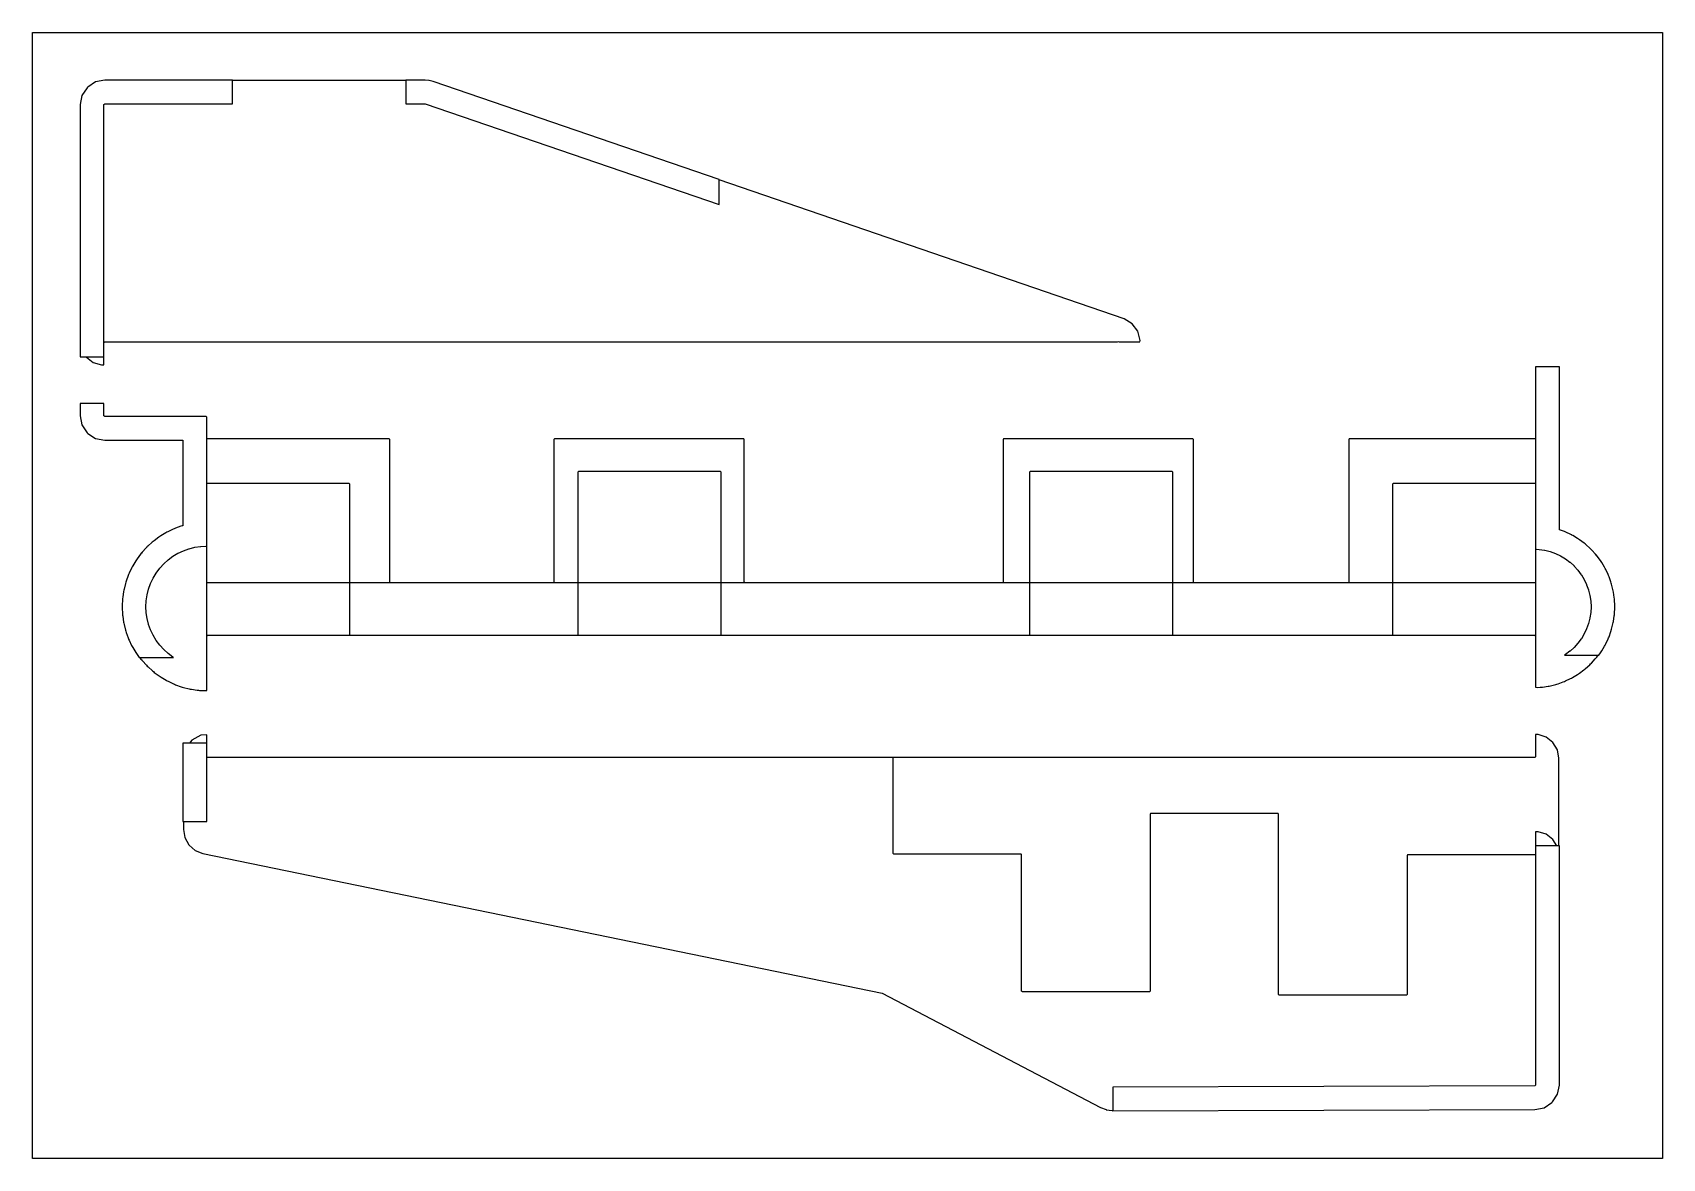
# Model space of a CAD drawing. Header units: millimetres. Extents: x -3.29 to 0.13, y -0.95 to 1.41.
import ezdxf

# ---------------------------------------------------------------- set-up
doc = ezdxf.new("R2010")
doc.units = ezdxf.units.MM
for name, color, linetype in [('000_rigid', 7, 'Continuous'), ('001_adhesive', 7, 'Continuous'), ('002_rigid', 7, 'Continuous'), ('003_adhesive', 7, 'Continuous'), ('004_flexible', 7, 'Continuous'), ('005_adhesive', 7, 'Continuous'), ('006_rigid', 7, 'Continuous'), ('007_adhesive', 7, 'Continuous'), ('008_rigid', 7, 'Continuous')]:
    doc.layers.add(name, color=color, linetype=linetype)

msp = doc.modelspace()

# ---------------------------------------------------------------- linework, layer by layer
at = {"layer": '000_rigid'}
for points in [[(-3.2938, -0.9526), (-3.2938, 1.4144), (0.1313, 1.4144), (0.1313, -0.9526)], [(-2.874, 1.3134), (-2.874, 1.3144), (-3.1423, 1.3144), (-3.1615, 1.3106), (-3.1777, 1.2998), (-3.1791, 1.2984), (-3.19, 1.2822), (-3.1938, 1.263), (-3.1938, 0.7326), (-3.1806, 0.7326), (-3.1803, 0.7322), (-3.1663, 0.721), (-3.1492, 0.7156), (-3.1438, 0.7159), (-3.1438, 0.7158), (-3.1438, 0.7628), (-3.1423, 0.7642), (-1.0138, 0.7642), (-1.0135, 0.7644), (-1.0135, 0.7643), (-1.0118, 0.7648), (-1.0104, 0.7643), (-1.0101, 0.7642), (-0.9667, 0.7642), (-0.9667, 0.7644), (-0.9663, 0.767), (-0.971, 0.7864), (-0.9829, 0.8024), (-1.0001, 0.8126), (-1.8512, 1.1045), (-1.8512, 1.1055), (-2.4523, 1.3117), (-2.4603, 1.3137), (-2.4608, 1.3138), (-2.469, 1.3144), (-2.5091, 1.3144), (-2.5091, 1.3134)], [(-3.0695, 0.1004), (-3.0683, 0.1004), (-3.066, 0.0973), (-3.0645, 0.0954), (-3.0644, 0.0953), (-3.0628, 0.0935), (-3.0546, 0.0843), (-3.0528, 0.0826), (-3.0528, 0.0825), (-3.051, 0.0808), (-3.0419, 0.0725), (-3.04, 0.0709), (-3.04, 0.0709), (-3.038, 0.0693), (-3.0281, 0.062), (-3.0261, 0.0606), (-3.026, 0.0606), (-3.0239, 0.0592), (-3.0134, 0.0529), (-3.0113, 0.0517), (-3.0112, 0.0517), (-3.009, 0.0505), (-2.9979, 0.0453), (-2.9956, 0.0443), (-2.9955, 0.0443), (-2.9932, 0.0434), (-2.9816, 0.0392), (-2.9793, 0.0384), (-2.9792, 0.0384), (-2.9768, 0.0378), (-2.9649, 0.0348), (-2.9625, 0.0342), (-2.9624, 0.0342), (-2.96, 0.0338), (-2.9478, 0.032), (-2.9454, 0.0317), (-2.9453, 0.0317), (-2.9428, 0.0315), (-2.9313, 0.0309), (-2.9279, 0.0315), (-2.9278, 0.0314), (-2.9278, 0.1472), (-2.9278, 0.2572), (-2.9278, 0.3544), (-2.9278, 0.4657), (-2.9263, 0.4672), (-2.6292, 0.4672), (-2.6278, 0.4657), (-2.6278, 0.1482), (-2.6268, 0.1472), (-0.4363, 0.1472), (-0.4353, 0.1482), (-0.4353, 0.4657), (-0.4338, 0.4672), (-0.1367, 0.4672), (-0.1353, 0.4657), (-0.1353, 0.0381), (-0.1351, 0.0381), (-0.1317, 0.0376), (-0.1256, 0.0379), (-0.1231, 0.0381), (-0.1231, 0.0381), (-0.1206, 0.0384), (-0.1091, 0.0401), (-0.1066, 0.0405), (-0.1066, 0.0406), (-0.1041, 0.0411), (-0.0928, 0.0439), (-0.0905, 0.0446), (-0.0904, 0.0446), (-0.088, 0.0454), (-0.0771, 0.0493), (-0.0747, 0.0502), (-0.0747, 0.0502), (-0.0724, 0.0512), (-0.0619, 0.0562), (-0.0597, 0.0573), (-0.0596, 0.0574), (-0.0574, 0.0586), (-0.0474, 0.0646), (-0.0453, 0.0659), (-0.0453, 0.066), (-0.0432, 0.0674), (-0.0339, 0.0743), (-0.0319, 0.0759), (-0.0319, 0.0759), (-0.03, 0.0775), (-0.0214, 0.0853), (-0.0196, 0.0871), (-0.0195, 0.0871), (-0.0178, 0.0889), (-0.01, 0.0975), (-0.0084, 0.0994), (-0.0083, 0.0995), (-0.0068, 0.1014), (-0.0037, 0.1055), (-0.0025, 0.1055), (0.001, 0.1102), (0.0024, 0.1122), (0.0025, 0.1124), (0.0038, 0.1144), (0.0098, 0.1245), (0.011, 0.1266), (0.0111, 0.1268), (0.0122, 0.129), (0.0172, 0.1396), (0.0182, 0.1418), (0.0183, 0.1419), (0.0192, 0.1442), (0.0231, 0.1553), (0.0239, 0.1576), (0.0239, 0.1577), (0.0246, 0.1601), (0.0274, 0.1715), (0.028, 0.1739), (0.028, 0.174), (0.0284, 0.1764), (0.0301, 0.188), (0.0304, 0.1905), (0.0305, 0.1906), (0.0306, 0.1931), (0.0312, 0.2048), (0.0313, 0.2072), (0.0313, 0.2074), (0.0312, 0.2098), (0.0306, 0.2216), (0.0305, 0.224), (0.0304, 0.2242), (0.0301, 0.2266), (0.0284, 0.2382), (0.028, 0.2406), (0.028, 0.2408), (0.0274, 0.2432), (0.0246, 0.2545), (0.0239, 0.2569), (0.0239, 0.257), (0.0231, 0.2594), (0.0192, 0.2704), (0.0183, 0.2727), (0.0182, 0.2728), (0.0172, 0.2751), (0.0122, 0.2857), (0.0111, 0.2879), (0.011, 0.288), (0.0098, 0.2902), (0.0038, 0.3002), (0.0025, 0.3023), (0.0024, 0.3024), (0.001, 0.3044), (-0.006, 0.3138), (-0.0075, 0.3158), (-0.0076, 0.3159), (-0.0092, 0.3177), (-0.0171, 0.3264), (-0.0188, 0.3282), (-0.0189, 0.3283), (-0.0207, 0.33), (-0.0294, 0.3379), (-0.0312, 0.3395), (-0.0313, 0.3396), (-0.0333, 0.3411), (-0.0427, 0.3481), (-0.0447, 0.3495), (-0.0448, 0.3496), (-0.0469, 0.3509), (-0.0569, 0.3569), (-0.0591, 0.3581), (-0.0592, 0.3582), (-0.0614, 0.3593), (-0.072, 0.3643), (-0.0743, 0.3653), (-0.0744, 0.3654), (-0.0767, 0.3663), (-0.0853, 0.3693), (-0.0853, 0.712), (-0.1353, 0.712), (-0.1353, 0.5615), (-0.1367, 0.5601), (-0.5268, 0.5601), (-0.5278, 0.5591), (-0.5278, 0.2586), (-0.5292, 0.2572), (-2.5417, 0.2572), (-2.5431, 0.2586), (-2.5431, 0.5591), (-2.5441, 0.5601), (-2.9263, 0.5601), (-2.9278, 0.5615), (-2.9278, 0.6062), (-2.9288, 0.6072), (-3.1423, 0.6072), (-3.1438, 0.6086), (-3.1438, 0.6349), (-3.1938, 0.6349), (-3.1938, 0.6086), (-3.19, 0.5894), (-3.1791, 0.5732), (-3.1777, 0.5718), (-3.1615, 0.561), (-3.1423, 0.5572), (-2.9778, 0.5572), (-2.9778, 0.3777), (-2.9795, 0.3772), (-2.9796, 0.3771), (-2.9819, 0.3764), (-2.9936, 0.3722), (-2.9959, 0.3713), (-2.996, 0.3713), (-2.9983, 0.3703), (-3.0094, 0.365), (-3.0116, 0.3639), (-3.0118, 0.3638), (-3.0139, 0.3626), (-3.0245, 0.3563), (-3.0266, 0.3549), (-3.0267, 0.3549), (-3.0287, 0.3534), (-3.0386, 0.3461), (-3.0406, 0.3446), (-3.0407, 0.3445), (-3.0425, 0.3429), (-3.0517, 0.3346), (-3.0535, 0.3329), (-3.0536, 0.3328), (-3.0553, 0.331), (-3.0636, 0.3218), (-3.0652, 0.32), (-3.0653, 0.3199), (-3.0668, 0.3179), (-3.0741, 0.308), (-3.0756, 0.306), (-3.0756, 0.3059), (-3.077, 0.3038), (-3.0833, 0.2932), (-3.0845, 0.2911), (-3.0846, 0.2909), (-3.0857, 0.2887), (-3.091, 0.2776), (-3.092, 0.2753), (-3.092, 0.2752), (-3.0929, 0.2729), (-3.0971, 0.2612), (-3.0978, 0.2589), (-3.0979, 0.2588), (-3.0985, 0.2564), (-3.1015, 0.2444), (-3.1021, 0.242), (-3.1021, 0.2419), (-3.1025, 0.2395), (-3.1043, 0.2272), (-3.1046, 0.2248), (-3.1047, 0.2246), (-3.1048, 0.2222), (-3.1055, 0.2098), (-3.1055, 0.2074), (-3.1055, 0.2072), (-3.1055, 0.2048), (-3.1048, 0.1924), (-3.1047, 0.19), (-3.1046, 0.1899), (-3.1043, 0.1874), (-3.1025, 0.1752), (-3.1021, 0.1728), (-3.1021, 0.1726), (-3.1015, 0.1702), (-3.0985, 0.1582), (-3.0979, 0.1559), (-3.0978, 0.1557), (-3.0971, 0.1534), (-3.0929, 0.1418), (-3.092, 0.1395), (-3.092, 0.1393), (-3.091, 0.1371), (-3.0857, 0.1259), (-3.0846, 0.1237), (-3.0845, 0.1236), (-3.0833, 0.1215), (-3.077, 0.1108), (-3.0756, 0.1088), (-3.0756, 0.1087), (-3.0741, 0.1066)], [(-2.9778, -0.244), (-2.9768, -0.244), (-2.9768, -0.2613), (-2.9738, -0.2782), (-2.9655, -0.2931), (-2.9649, -0.2938), (-2.952, -0.305), (-2.9361, -0.3112), (-1.5087, -0.6053), (-1.5085, -0.6053), (-1.0493, -0.8458), (-1.0379, -0.8501), (-1.0376, -0.8502), (-1.0254, -0.8516), (-1.0238, -0.8516), (-1.0238, -0.8526), (-0.1365, -0.8498), (-0.1174, -0.846), (-0.1013, -0.8351), (-0.0998, -0.8337), (-0.089, -0.8175), (-0.0853, -0.7984), (-0.0853, -0.2954), (-0.0863, -0.2954), (-0.0863, -0.111), (-0.0895, -0.0933), (-0.0987, -0.078), (-0.1127, -0.0668), (-0.1298, -0.0614), (-0.1352, -0.0616), (-0.1353, -0.0616), (-0.1353, -0.1086), (-0.1367, -0.11), (-2.9263, -0.11), (-2.9278, -0.1086), (-2.9278, -0.0621), (-2.9403, -0.0628), (-2.9592, -0.0729), (-2.9642, -0.0795), (-2.9778, -0.0795)]]:
    msp.add_lwpolyline(points, close=True, dxfattribs=at)
at = {"layer": '001_adhesive'}
for points in [[(-3.2938, -0.9526), (-3.2938, 1.4144), (0.1313, 1.4144), (0.1313, -0.9526)], [(-3.1938, 0.7326), (-3.1806, 0.7326), (-3.1803, 0.7322), (-3.1663, 0.721), (-3.1492, 0.7156), (-3.1438, 0.7159), (-3.1438, 0.7158), (-3.1438, 0.7628), (-3.1423, 0.7642), (-1.0138, 0.7642), (-1.0135, 0.7644), (-1.0135, 0.7643), (-1.0118, 0.7648), (-1.0104, 0.7643), (-1.0101, 0.7642), (-0.9667, 0.7642), (-0.9667, 0.7644), (-0.9663, 0.767), (-0.971, 0.7864), (-0.9829, 0.8024), (-1.0001, 0.8126), (-1.8512, 1.1045), (-1.8512, 1.1055), (-2.4523, 1.3117), (-2.4603, 1.3137), (-2.4608, 1.3138), (-2.469, 1.3144), (-2.5091, 1.3144), (-2.5091, 1.3134), (-2.874, 1.3134), (-2.874, 1.3144), (-3.1423, 1.3144), (-3.1615, 1.3106), (-3.1777, 1.2998), (-3.1791, 1.2984), (-3.19, 1.2822), (-3.1938, 1.263)], [(-3.0695, 0.1004), (-3.0683, 0.1004), (-3.066, 0.0973), (-3.0645, 0.0954), (-3.0644, 0.0953), (-3.0628, 0.0935), (-3.0546, 0.0843), (-3.0528, 0.0826), (-3.0528, 0.0825), (-3.051, 0.0808), (-3.0419, 0.0725), (-3.04, 0.0709), (-3.04, 0.0709), (-3.038, 0.0693), (-3.0281, 0.062), (-3.0261, 0.0606), (-3.026, 0.0606), (-3.0239, 0.0592), (-3.0134, 0.0529), (-3.0113, 0.0517), (-3.0112, 0.0517), (-3.009, 0.0505), (-2.9979, 0.0453), (-2.9956, 0.0443), (-2.9955, 0.0443), (-2.9932, 0.0434), (-2.9816, 0.0392), (-2.9793, 0.0384), (-2.9792, 0.0384), (-2.9768, 0.0378), (-2.9649, 0.0348), (-2.9625, 0.0342), (-2.9624, 0.0342), (-2.96, 0.0338), (-2.9478, 0.032), (-2.9454, 0.0317), (-2.9453, 0.0317), (-2.9428, 0.0315), (-2.9313, 0.0309), (-2.9279, 0.0315), (-2.9278, 0.0314), (-2.9278, 0.1457), (-2.9263, 0.1472), (-0.1367, 0.1472), (-0.1353, 0.1457), (-0.1353, 0.0381), (-0.1351, 0.0381), (-0.1317, 0.0376), (-0.1256, 0.0379), (-0.1231, 0.0381), (-0.1231, 0.0381), (-0.1206, 0.0384), (-0.1091, 0.0401), (-0.1066, 0.0405), (-0.1066, 0.0406), (-0.1041, 0.0411), (-0.0928, 0.0439), (-0.0905, 0.0446), (-0.0904, 0.0446), (-0.088, 0.0454), (-0.0771, 0.0493), (-0.0747, 0.0502), (-0.0747, 0.0502), (-0.0724, 0.0512), (-0.0619, 0.0562), (-0.0597, 0.0573), (-0.0596, 0.0574), (-0.0574, 0.0586), (-0.0474, 0.0646), (-0.0453, 0.0659), (-0.0453, 0.066), (-0.0432, 0.0674), (-0.0339, 0.0743), (-0.0319, 0.0759), (-0.0319, 0.0759), (-0.03, 0.0775), (-0.0214, 0.0853), (-0.0196, 0.0871), (-0.0195, 0.0871), (-0.0178, 0.0889), (-0.01, 0.0975), (-0.0084, 0.0994), (-0.0083, 0.0995), (-0.0068, 0.1014), (-0.0037, 0.1055), (-0.0025, 0.1055), (0.001, 0.1102), (0.0024, 0.1122), (0.0025, 0.1124), (0.0038, 0.1144), (0.0098, 0.1245), (0.011, 0.1266), (0.0111, 0.1268), (0.0122, 0.129), (0.0172, 0.1396), (0.0182, 0.1418), (0.0183, 0.1419), (0.0192, 0.1442), (0.0231, 0.1553), (0.0239, 0.1576), (0.0239, 0.1577), (0.0246, 0.1601), (0.0274, 0.1715), (0.028, 0.1739), (0.028, 0.174), (0.0284, 0.1764), (0.0301, 0.188), (0.0304, 0.1905), (0.0305, 0.1906), (0.0306, 0.1931), (0.0312, 0.2048), (0.0313, 0.2072), (0.0313, 0.2074), (0.0312, 0.2098), (0.0306, 0.2216), (0.0305, 0.224), (0.0304, 0.2242), (0.0301, 0.2266), (0.0284, 0.2382), (0.028, 0.2406), (0.028, 0.2408), (0.0274, 0.2432), (0.0246, 0.2545), (0.0239, 0.2569), (0.0239, 0.257), (0.0231, 0.2594), (0.0192, 0.2704), (0.0183, 0.2727), (0.0182, 0.2728), (0.0172, 0.2751), (0.0122, 0.2857), (0.0111, 0.2879), (0.011, 0.288), (0.0098, 0.2902), (0.0038, 0.3002), (0.0025, 0.3023), (0.0024, 0.3024), (0.001, 0.3044), (-0.006, 0.3138), (-0.0075, 0.3158), (-0.0076, 0.3159), (-0.0092, 0.3177), (-0.0171, 0.3264), (-0.0188, 0.3282), (-0.0189, 0.3283), (-0.0207, 0.33), (-0.0294, 0.3379), (-0.0312, 0.3395), (-0.0313, 0.3396), (-0.0333, 0.3411), (-0.0427, 0.3481), (-0.0447, 0.3495), (-0.0448, 0.3496), (-0.0469, 0.3509), (-0.0569, 0.3569), (-0.0591, 0.3581), (-0.0592, 0.3582), (-0.0614, 0.3593), (-0.072, 0.3643), (-0.0743, 0.3653), (-0.0744, 0.3654), (-0.0767, 0.3663), (-0.0853, 0.3693), (-0.0853, 0.712), (-0.1353, 0.712), (-0.1353, 0.5615), (-0.1367, 0.5601), (-0.5268, 0.5601), (-0.5278, 0.5591), (-0.5278, 0.2586), (-0.5292, 0.2572), (-2.5417, 0.2572), (-2.5431, 0.2586), (-2.5431, 0.5591), (-2.5441, 0.5601), (-2.9263, 0.5601), (-2.9278, 0.5615), (-2.9278, 0.6062), (-2.9288, 0.6072), (-3.1423, 0.6072), (-3.1438, 0.6086), (-3.1438, 0.6349), (-3.1938, 0.6349), (-3.1938, 0.6086), (-3.19, 0.5894), (-3.1791, 0.5732), (-3.1777, 0.5718), (-3.1615, 0.561), (-3.1423, 0.5572), (-2.9778, 0.5572), (-2.9778, 0.3777), (-2.9795, 0.3772), (-2.9796, 0.3771), (-2.9819, 0.3764), (-2.9936, 0.3722), (-2.9959, 0.3713), (-2.996, 0.3713), (-2.9983, 0.3703), (-3.0094, 0.365), (-3.0116, 0.3639), (-3.0118, 0.3638), (-3.0139, 0.3626), (-3.0245, 0.3563), (-3.0266, 0.3549), (-3.0267, 0.3549), (-3.0287, 0.3534), (-3.0386, 0.3461), (-3.0406, 0.3446), (-3.0407, 0.3445), (-3.0425, 0.3429), (-3.0517, 0.3346), (-3.0535, 0.3329), (-3.0536, 0.3328), (-3.0553, 0.331), (-3.0636, 0.3218), (-3.0652, 0.32), (-3.0653, 0.3199), (-3.0668, 0.3179), (-3.0741, 0.308), (-3.0756, 0.306), (-3.0756, 0.3059), (-3.077, 0.3038), (-3.0833, 0.2932), (-3.0845, 0.2911), (-3.0846, 0.2909), (-3.0857, 0.2887), (-3.091, 0.2776), (-3.092, 0.2753), (-3.092, 0.2752), (-3.0929, 0.2729), (-3.0971, 0.2612), (-3.0978, 0.2589), (-3.0979, 0.2588), (-3.0985, 0.2564), (-3.1015, 0.2444), (-3.1021, 0.242), (-3.1021, 0.2419), (-3.1025, 0.2395), (-3.1043, 0.2272), (-3.1046, 0.2248), (-3.1047, 0.2246), (-3.1048, 0.2222), (-3.1055, 0.2098), (-3.1055, 0.2074), (-3.1055, 0.2072), (-3.1055, 0.2048), (-3.1048, 0.1924), (-3.1047, 0.19), (-3.1046, 0.1899), (-3.1043, 0.1874), (-3.1025, 0.1752), (-3.1021, 0.1728), (-3.1021, 0.1726), (-3.1015, 0.1702), (-3.0985, 0.1582), (-3.0979, 0.1559), (-3.0978, 0.1557), (-3.0971, 0.1534), (-3.0929, 0.1418), (-3.092, 0.1395), (-3.092, 0.1393), (-3.091, 0.1371), (-3.0857, 0.1259), (-3.0846, 0.1237), (-3.0845, 0.1236), (-3.0833, 0.1215), (-3.077, 0.1108), (-3.0756, 0.1088), (-3.0756, 0.1087), (-3.0741, 0.1066)], [(-2.9778, -0.244), (-2.9768, -0.244), (-2.9768, -0.2613), (-2.9738, -0.2782), (-2.9655, -0.2931), (-2.9649, -0.2938), (-2.952, -0.305), (-2.9361, -0.3112), (-1.5087, -0.6053), (-1.5085, -0.6053), (-1.0493, -0.8458), (-1.0379, -0.8501), (-1.0376, -0.8502), (-1.0254, -0.8516), (-1.0238, -0.8516), (-1.0238, -0.8526), (-0.1365, -0.8498), (-0.1174, -0.846), (-0.1013, -0.8351), (-0.0998, -0.8337), (-0.089, -0.8175), (-0.0853, -0.7984), (-0.0853, -0.2954), (-0.0863, -0.2954), (-0.0863, -0.111), (-0.0895, -0.0933), (-0.0987, -0.078), (-0.1127, -0.0668), (-0.1298, -0.0614), (-0.1352, -0.0616), (-0.1353, -0.0616), (-0.1353, -0.1086), (-0.1367, -0.11), (-2.9263, -0.11), (-2.9278, -0.1086), (-2.9278, -0.0621), (-2.9403, -0.0628), (-2.9592, -0.0729), (-2.9642, -0.0795), (-2.9778, -0.0795)]]:
    msp.add_lwpolyline(points, close=True, dxfattribs=at)
at = {"layer": '002_rigid'}
for points in [[(-3.2938, -0.9526), (-3.2938, 1.4144), (0.1313, 1.4144), (0.1313, -0.9526)], [(-3.1938, 0.7326), (-3.1438, 0.7326), (-3.1438, 1.263), (-3.1423, 1.2644), (-2.874, 1.2644), (-2.874, 1.3144), (-3.1423, 1.3144), (-3.1615, 1.3106), (-3.1777, 1.2998), (-3.1791, 1.2984), (-3.19, 1.2822), (-3.1938, 1.263)], [(-2.5091, 1.3144), (-2.5091, 1.2644), (-2.469, 1.2644), (-2.4685, 1.2644), (-1.8512, 1.0527), (-1.8512, 1.1055), (-2.4523, 1.3117), (-2.4603, 1.3137), (-2.4608, 1.3138), (-2.469, 1.3144)], [(-3.0695, 0.1004), (-3.0683, 0.1004), (-3.066, 0.0973), (-3.0645, 0.0954), (-3.0644, 0.0953), (-3.0628, 0.0935), (-3.0546, 0.0843), (-3.0528, 0.0826), (-3.0528, 0.0825), (-3.051, 0.0808), (-3.0419, 0.0725), (-3.04, 0.0709), (-3.04, 0.0709), (-3.038, 0.0693), (-3.0281, 0.062), (-3.0261, 0.0606), (-3.026, 0.0606), (-3.0239, 0.0592), (-3.0134, 0.0529), (-3.0113, 0.0517), (-3.0112, 0.0517), (-3.009, 0.0505), (-2.9979, 0.0453), (-2.9956, 0.0443), (-2.9955, 0.0443), (-2.9932, 0.0434), (-2.9816, 0.0392), (-2.9793, 0.0384), (-2.9792, 0.0384), (-2.9768, 0.0378), (-2.9649, 0.0348), (-2.9625, 0.0342), (-2.9624, 0.0342), (-2.96, 0.0338), (-2.9478, 0.032), (-2.9454, 0.0317), (-2.9453, 0.0317), (-2.9428, 0.0315), (-2.9313, 0.0309), (-2.9279, 0.0315), (-2.9278, 0.0314), (-2.9278, 0.1457), (-2.9263, 0.1472), (-0.1367, 0.1472), (-0.1353, 0.1457), (-0.1353, 0.0381), (-0.1351, 0.0381), (-0.1317, 0.0376), (-0.1256, 0.0379), (-0.1231, 0.0381), (-0.1231, 0.0381), (-0.1206, 0.0384), (-0.1091, 0.0401), (-0.1066, 0.0405), (-0.1066, 0.0406), (-0.1041, 0.0411), (-0.0928, 0.0439), (-0.0905, 0.0446), (-0.0904, 0.0446), (-0.088, 0.0454), (-0.0771, 0.0493), (-0.0747, 0.0502), (-0.0747, 0.0502), (-0.0724, 0.0512), (-0.0619, 0.0562), (-0.0597, 0.0573), (-0.0596, 0.0574), (-0.0574, 0.0586), (-0.0474, 0.0646), (-0.0453, 0.0659), (-0.0453, 0.066), (-0.0432, 0.0674), (-0.0339, 0.0743), (-0.0319, 0.0759), (-0.0319, 0.0759), (-0.03, 0.0775), (-0.0214, 0.0853), (-0.0196, 0.0871), (-0.0195, 0.0871), (-0.0178, 0.0889), (-0.01, 0.0975), (-0.0084, 0.0994), (-0.0083, 0.0995), (-0.0068, 0.1014), (-0.0037, 0.1055), (-0.0025, 0.1055), (0.001, 0.1102), (0.0024, 0.1122), (0.0025, 0.1124), (0.0038, 0.1144), (0.0098, 0.1245), (0.011, 0.1266), (0.0111, 0.1268), (0.0122, 0.129), (0.0172, 0.1396), (0.0182, 0.1418), (0.0183, 0.1419), (0.0192, 0.1442), (0.0231, 0.1553), (0.0239, 0.1576), (0.0239, 0.1577), (0.0246, 0.1601), (0.0274, 0.1715), (0.028, 0.1739), (0.028, 0.174), (0.0284, 0.1764), (0.0301, 0.188), (0.0304, 0.1905), (0.0305, 0.1906), (0.0306, 0.1931), (0.0312, 0.2048), (0.0313, 0.2072), (0.0313, 0.2074), (0.0312, 0.2098), (0.0306, 0.2216), (0.0305, 0.224), (0.0304, 0.2242), (0.0301, 0.2266), (0.0284, 0.2382), (0.028, 0.2406), (0.028, 0.2408), (0.0274, 0.2432), (0.0246, 0.2545), (0.0239, 0.2569), (0.0239, 0.257), (0.0231, 0.2594), (0.0192, 0.2704), (0.0183, 0.2727), (0.0182, 0.2728), (0.0172, 0.2751), (0.0122, 0.2857), (0.0111, 0.2879), (0.011, 0.288), (0.0098, 0.2902), (0.0038, 0.3002), (0.0025, 0.3023), (0.0024, 0.3024), (0.001, 0.3044), (-0.006, 0.3138), (-0.0075, 0.3158), (-0.0076, 0.3159), (-0.0092, 0.3177), (-0.0171, 0.3264), (-0.0188, 0.3282), (-0.0189, 0.3283), (-0.0207, 0.33), (-0.0294, 0.3379), (-0.0312, 0.3395), (-0.0313, 0.3396), (-0.0333, 0.3411), (-0.0427, 0.3481), (-0.0447, 0.3495), (-0.0448, 0.3496), (-0.0469, 0.3509), (-0.0569, 0.3569), (-0.0591, 0.3581), (-0.0592, 0.3582), (-0.0614, 0.3593), (-0.072, 0.3643), (-0.0743, 0.3653), (-0.0744, 0.3654), (-0.0767, 0.3663), (-0.0853, 0.3693), (-0.0853, 0.712), (-0.1353, 0.712), (-0.1353, 0.5615), (-0.1367, 0.5601), (-0.5268, 0.5601), (-0.5278, 0.5591), (-0.5278, 0.2586), (-0.5292, 0.2572), (-2.5417, 0.2572), (-2.5431, 0.2586), (-2.5431, 0.5591), (-2.5441, 0.5601), (-2.9263, 0.5601), (-2.9278, 0.5615), (-2.9278, 0.6062), (-2.9288, 0.6072), (-3.1423, 0.6072), (-3.1438, 0.6086), (-3.1438, 0.6349), (-3.1938, 0.6349), (-3.1938, 0.6086), (-3.19, 0.5894), (-3.1791, 0.5732), (-3.1777, 0.5718), (-3.1615, 0.561), (-3.1423, 0.5572), (-2.9778, 0.5572), (-2.9778, 0.3777), (-2.9795, 0.3772), (-2.9796, 0.3771), (-2.9819, 0.3764), (-2.9936, 0.3722), (-2.9959, 0.3713), (-2.996, 0.3713), (-2.9983, 0.3703), (-3.0094, 0.365), (-3.0116, 0.3639), (-3.0118, 0.3638), (-3.0139, 0.3626), (-3.0245, 0.3563), (-3.0266, 0.3549), (-3.0267, 0.3549), (-3.0287, 0.3534), (-3.0386, 0.3461), (-3.0406, 0.3446), (-3.0407, 0.3445), (-3.0425, 0.3429), (-3.0517, 0.3346), (-3.0535, 0.3329), (-3.0536, 0.3328), (-3.0553, 0.331), (-3.0636, 0.3218), (-3.0652, 0.32), (-3.0653, 0.3199), (-3.0668, 0.3179), (-3.0741, 0.308), (-3.0756, 0.306), (-3.0756, 0.3059), (-3.077, 0.3038), (-3.0833, 0.2932), (-3.0845, 0.2911), (-3.0846, 0.2909), (-3.0857, 0.2887), (-3.091, 0.2776), (-3.092, 0.2753), (-3.092, 0.2752), (-3.0929, 0.2729), (-3.0971, 0.2612), (-3.0978, 0.2589), (-3.0979, 0.2588), (-3.0985, 0.2564), (-3.1015, 0.2444), (-3.1021, 0.242), (-3.1021, 0.2419), (-3.1025, 0.2395), (-3.1043, 0.2272), (-3.1046, 0.2248), (-3.1047, 0.2246), (-3.1048, 0.2222), (-3.1055, 0.2098), (-3.1055, 0.2074), (-3.1055, 0.2072), (-3.1055, 0.2048), (-3.1048, 0.1924), (-3.1047, 0.19), (-3.1046, 0.1899), (-3.1043, 0.1874), (-3.1025, 0.1752), (-3.1021, 0.1728), (-3.1021, 0.1726), (-3.1015, 0.1702), (-3.0985, 0.1582), (-3.0979, 0.1559), (-3.0978, 0.1557), (-3.0971, 0.1534), (-3.0929, 0.1418), (-3.092, 0.1395), (-3.092, 0.1393), (-3.091, 0.1371), (-3.0857, 0.1259), (-3.0846, 0.1237), (-3.0845, 0.1236), (-3.0833, 0.1215), (-3.077, 0.1108), (-3.0756, 0.1088), (-3.0756, 0.1087), (-3.0741, 0.1066)], [(-2.9778, -0.244), (-2.9278, -0.244), (-2.9278, -0.0795), (-2.9778, -0.0795)], [(-0.0853, -0.2954), (-0.1353, -0.2954), (-0.1353, -0.7984), (-0.1367, -0.7998), (-1.0238, -0.8026), (-1.0238, -0.8526), (-0.1365, -0.8498), (-0.1174, -0.846), (-0.1013, -0.8351), (-0.0998, -0.8337), (-0.089, -0.8175), (-0.0853, -0.7984)]]:
    msp.add_lwpolyline(points, close=True, dxfattribs=at)
at = {"layer": '003_adhesive'}
for points in [[(-3.2938, -0.9526), (-3.2938, 1.4144), (0.1313, 1.4144), (0.1313, -0.9526)], [(-3.1938, 0.7326), (-3.1438, 0.7326), (-3.1438, 1.263), (-3.1423, 1.2644), (-2.874, 1.2644), (-2.874, 1.3144), (-3.1423, 1.3144), (-3.1615, 1.3106), (-3.1777, 1.2998), (-3.1791, 1.2984), (-3.19, 1.2822), (-3.1938, 1.263)], [(-2.5091, 1.3144), (-2.5091, 1.2644), (-2.469, 1.2644), (-2.4685, 1.2644), (-1.8512, 1.0527), (-1.8512, 1.1055), (-2.4523, 1.3117), (-2.4603, 1.3137), (-2.4608, 1.3138), (-2.469, 1.3144)], [(-0.0853, 0.712), (-0.1353, 0.712), (-0.1353, 0.5615), (-0.1367, 0.5601), (-0.5268, 0.5601), (-0.5278, 0.5591), (-0.5278, 0.2586), (-0.5292, 0.2572), (-2.5417, 0.2572), (-2.5431, 0.2586), (-2.5431, 0.5591), (-2.5441, 0.5601), (-2.9263, 0.5601), (-2.9278, 0.5615), (-2.9278, 0.6062), (-2.9288, 0.6072), (-3.1423, 0.6072), (-3.1438, 0.6086), (-3.1438, 0.6349), (-3.1938, 0.6349), (-3.1938, 0.6086), (-3.19, 0.5894), (-3.1791, 0.5732), (-3.1777, 0.5718), (-3.1615, 0.561), (-3.1423, 0.5572), (-2.9778, 0.5572), (-2.9778, 0.3777), (-2.9795, 0.3772), (-2.9796, 0.3771), (-2.9819, 0.3764), (-2.9936, 0.3722), (-2.9959, 0.3713), (-2.996, 0.3713), (-2.9983, 0.3703), (-3.0094, 0.365), (-3.0116, 0.3639), (-3.0118, 0.3638), (-3.0139, 0.3626), (-3.0245, 0.3563), (-3.0266, 0.3549), (-3.0267, 0.3549), (-3.0287, 0.3534), (-3.0386, 0.3461), (-3.0406, 0.3446), (-3.0407, 0.3445), (-3.0425, 0.3429), (-3.0517, 0.3346), (-3.0535, 0.3329), (-3.0536, 0.3328), (-3.0553, 0.331), (-3.0636, 0.3218), (-3.0652, 0.32), (-3.0653, 0.3199), (-3.0668, 0.3179), (-3.0741, 0.308), (-3.0756, 0.306), (-3.0756, 0.3059), (-3.077, 0.3038), (-3.0833, 0.2932), (-3.0845, 0.2911), (-3.0846, 0.2909), (-3.0857, 0.2887), (-3.091, 0.2776), (-3.092, 0.2753), (-3.092, 0.2752), (-3.0929, 0.2729), (-3.0971, 0.2612), (-3.0978, 0.2589), (-3.0979, 0.2588), (-3.0985, 0.2564), (-3.1015, 0.2444), (-3.1021, 0.242), (-3.1021, 0.2419), (-3.1025, 0.2395), (-3.1043, 0.2272), (-3.1046, 0.2248), (-3.1047, 0.2246), (-3.1048, 0.2222), (-3.1055, 0.2098), (-3.1055, 0.2074), (-3.1055, 0.2072), (-3.1055, 0.2048), (-3.1048, 0.1924), (-3.1047, 0.19), (-3.1046, 0.1899), (-3.1043, 0.1874), (-3.1025, 0.1752), (-3.1021, 0.1728), (-3.1021, 0.1726), (-3.1015, 0.1702), (-3.0985, 0.1582), (-3.0979, 0.1559), (-3.0978, 0.1557), (-3.0971, 0.1534), (-3.0929, 0.1418), (-3.092, 0.1395), (-3.092, 0.1393), (-3.091, 0.1371), (-3.0857, 0.1259), (-3.0846, 0.1237), (-3.0845, 0.1236), (-3.0833, 0.1215), (-3.077, 0.1108), (-3.0756, 0.1088), (-3.0756, 0.1087), (-3.0741, 0.1066), (-3.0695, 0.1004), (-3.0683, 0.1004), (-3.066, 0.0973), (-3.0645, 0.0954), (-3.0644, 0.0953), (-3.0628, 0.0935), (-3.0546, 0.0843), (-3.0528, 0.0826), (-3.0528, 0.0825), (-3.051, 0.0808), (-3.0419, 0.0725), (-3.04, 0.0709), (-3.04, 0.0709), (-3.038, 0.0693), (-3.0281, 0.062), (-3.0261, 0.0606), (-3.026, 0.0606), (-3.0239, 0.0592), (-3.0134, 0.0529), (-3.0113, 0.0517), (-3.0112, 0.0517), (-3.009, 0.0505), (-2.9979, 0.0453), (-2.9956, 0.0443), (-2.9955, 0.0443), (-2.9932, 0.0434), (-2.9816, 0.0392), (-2.9793, 0.0384), (-2.9792, 0.0384), (-2.9768, 0.0378), (-2.9649, 0.0348), (-2.9625, 0.0342), (-2.9624, 0.0342), (-2.96, 0.0338), (-2.9478, 0.032), (-2.9454, 0.0317), (-2.9453, 0.0317), (-2.9428, 0.0315), (-2.9313, 0.0309), (-2.9279, 0.0315), (-2.9278, 0.0314), (-2.9278, 0.1457), (-2.9263, 0.1472), (-0.1367, 0.1472), (-0.1353, 0.1457), (-0.1353, 0.0381), (-0.1351, 0.0381), (-0.1317, 0.0376), (-0.1256, 0.0379), (-0.1231, 0.0381), (-0.1231, 0.0381), (-0.1206, 0.0384), (-0.1091, 0.0401), (-0.1066, 0.0405), (-0.1066, 0.0406), (-0.1041, 0.0411), (-0.0928, 0.0439), (-0.0905, 0.0446), (-0.0904, 0.0446), (-0.088, 0.0454), (-0.0771, 0.0493), (-0.0747, 0.0502), (-0.0747, 0.0502), (-0.0724, 0.0512), (-0.0619, 0.0562), (-0.0597, 0.0573), (-0.0596, 0.0574), (-0.0574, 0.0586), (-0.0474, 0.0646), (-0.0453, 0.0659), (-0.0453, 0.066), (-0.0432, 0.0674), (-0.0339, 0.0743), (-0.0319, 0.0759), (-0.0319, 0.0759), (-0.03, 0.0775), (-0.0214, 0.0853), (-0.0196, 0.0871), (-0.0195, 0.0871), (-0.0178, 0.0889), (-0.01, 0.0975), (-0.0084, 0.0994), (-0.0083, 0.0995), (-0.0068, 0.1014), (-0.0037, 0.1055), (-0.0025, 0.1055), (0.001, 0.1102), (0.0024, 0.1122), (0.0025, 0.1124), (0.0038, 0.1144), (0.0098, 0.1245), (0.011, 0.1266), (0.0111, 0.1268), (0.0122, 0.129), (0.0172, 0.1396), (0.0182, 0.1418), (0.0183, 0.1419), (0.0192, 0.1442), (0.0231, 0.1553), (0.0239, 0.1576), (0.0239, 0.1577), (0.0246, 0.1601), (0.0274, 0.1715), (0.028, 0.1739), (0.028, 0.174), (0.0284, 0.1764), (0.0301, 0.188), (0.0304, 0.1905), (0.0305, 0.1906), (0.0306, 0.1931), (0.0312, 0.2048), (0.0313, 0.2072), (0.0313, 0.2074), (0.0312, 0.2098), (0.0306, 0.2216), (0.0305, 0.224), (0.0304, 0.2242), (0.0301, 0.2266), (0.0284, 0.2382), (0.028, 0.2406), (0.028, 0.2408), (0.0274, 0.2432), (0.0246, 0.2545), (0.0239, 0.2569), (0.0239, 0.257), (0.0231, 0.2594), (0.0192, 0.2704), (0.0183, 0.2727), (0.0182, 0.2728), (0.0172, 0.2751), (0.0122, 0.2857), (0.0111, 0.2879), (0.011, 0.288), (0.0098, 0.2902), (0.0038, 0.3002), (0.0025, 0.3023), (0.0024, 0.3024), (0.001, 0.3044), (-0.006, 0.3138), (-0.0075, 0.3158), (-0.0076, 0.3159), (-0.0092, 0.3177), (-0.0171, 0.3264), (-0.0188, 0.3282), (-0.0189, 0.3283), (-0.0207, 0.33), (-0.0294, 0.3379), (-0.0312, 0.3395), (-0.0313, 0.3396), (-0.0333, 0.3411), (-0.0427, 0.3481), (-0.0447, 0.3495), (-0.0448, 0.3496), (-0.0469, 0.3509), (-0.0569, 0.3569), (-0.0591, 0.3581), (-0.0592, 0.3582), (-0.0614, 0.3593), (-0.072, 0.3643), (-0.0743, 0.3653), (-0.0744, 0.3654), (-0.0767, 0.3663), (-0.0853, 0.3693)], [(-2.9778, -0.244), (-2.9768, -0.244), (-2.9768, -0.2613), (-2.9738, -0.2782), (-2.9655, -0.2931), (-2.9649, -0.2938), (-2.952, -0.305), (-2.9361, -0.3112), (-1.5087, -0.6053), (-1.5085, -0.6053), (-1.0493, -0.8458), (-1.0379, -0.8501), (-1.0376, -0.8502), (-1.0254, -0.8516), (-1.0238, -0.8516), (-1.0238, -0.8526), (-0.1365, -0.8498), (-0.1174, -0.846), (-0.1013, -0.8351), (-0.0998, -0.8337), (-0.089, -0.8175), (-0.0853, -0.7984), (-0.0853, -0.2954), (-0.0909, -0.2954), (-0.0987, -0.2824), (-0.1127, -0.2712), (-0.1298, -0.2658), (-0.1352, -0.266), (-0.1353, -0.266), (-0.1353, -0.313), (-0.1367, -0.3144), (-0.4043, -0.3144), (-0.4053, -0.3154), (-0.4053, -0.6081), (-0.4067, -0.6095), (-0.6738, -0.6095), (-0.6753, -0.6081), (-0.6753, -0.2286), (-0.6763, -0.2276), (-0.9443, -0.2276), (-0.9453, -0.2286), (-0.9453, -0.601), (-0.9467, -0.6024), (-1.2138, -0.6024), (-1.2153, -0.601), (-1.2153, -0.3137), (-1.2163, -0.3127), (-1.4838, -0.3127), (-1.4853, -0.3113), (-1.4853, -0.111), (-1.4863, -0.11), (-2.9263, -0.11), (-2.9278, -0.1086), (-2.9278, -0.0621), (-2.9403, -0.0628), (-2.9592, -0.0729), (-2.9642, -0.0795), (-2.9778, -0.0795)]]:
    msp.add_lwpolyline(points, close=True, dxfattribs=at)
at = {"layer": '004_flexible'}
for points in [[(-3.2938, -0.9526), (-3.2938, 1.4144), (0.1313, 1.4144), (0.1313, -0.9526)], [(-3.1938, 0.7326), (-3.1438, 0.7326), (-3.1438, 1.263), (-3.1423, 1.2644), (-2.874, 1.2644), (-2.874, 1.3144), (-3.1423, 1.3144), (-3.1615, 1.3106), (-3.1777, 1.2998), (-3.1791, 1.2984), (-3.19, 1.2822), (-3.1938, 1.263)], [(-2.5091, 1.3144), (-2.5091, 1.2644), (-2.469, 1.2644), (-2.4685, 1.2644), (-1.8512, 1.0527), (-1.8512, 1.1055), (-2.4523, 1.3117), (-2.4603, 1.3137), (-2.4608, 1.3138), (-2.469, 1.3144)], [(-0.0853, 0.712), (-0.1353, 0.712), (-0.1353, 0.3291), (-0.1343, 0.3281), (-0.128, 0.3278), (-0.1278, 0.3278), (-0.1162, 0.3261), (-0.1161, 0.326), (-0.1047, 0.3232), (-0.1046, 0.3231), (-0.0935, 0.3192), (-0.0934, 0.3191), (-0.0828, 0.3141), (-0.0827, 0.314), (-0.0726, 0.308), (-0.0725, 0.3079), (-0.063, 0.3009), (-0.0629, 0.3008), (-0.0542, 0.293), (-0.0541, 0.2929), (-0.0463, 0.2842), (-0.0462, 0.2841), (-0.0392, 0.2746), (-0.0391, 0.2745), (-0.0331, 0.2644), (-0.033, 0.2643), (-0.028, 0.2537), (-0.0279, 0.2536), (-0.024, 0.2425), (-0.0239, 0.2424), (-0.0211, 0.231), (-0.021, 0.2309), (-0.0193, 0.2193), (-0.0193, 0.2191), (-0.0187, 0.2074), (-0.0187, 0.2072), (-0.0193, 0.1955), (-0.0193, 0.1954), (-0.021, 0.1838), (-0.0211, 0.1836), (-0.0239, 0.1723), (-0.024, 0.1721), (-0.0279, 0.1611), (-0.028, 0.1609), (-0.033, 0.1503), (-0.0331, 0.1502), (-0.0391, 0.1401), (-0.0392, 0.14), (-0.0462, 0.1306), (-0.0463, 0.1305), (-0.0541, 0.1218), (-0.0542, 0.1217), (-0.0629, 0.1138), (-0.063, 0.1137), (-0.0725, 0.1067), (-0.0726, 0.1066), (-0.0744, 0.1055), (-0.0025, 0.1055), (0.001, 0.1102), (0.0024, 0.1122), (0.0025, 0.1124), (0.0038, 0.1144), (0.0098, 0.1245), (0.011, 0.1266), (0.0111, 0.1268), (0.0122, 0.129), (0.0172, 0.1396), (0.0182, 0.1418), (0.0183, 0.1419), (0.0192, 0.1442), (0.0231, 0.1553), (0.0239, 0.1576), (0.0239, 0.1577), (0.0246, 0.1601), (0.0274, 0.1715), (0.028, 0.1739), (0.028, 0.174), (0.0284, 0.1764), (0.0301, 0.188), (0.0304, 0.1905), (0.0305, 0.1906), (0.0306, 0.1931), (0.0312, 0.2048), (0.0313, 0.2072), (0.0313, 0.2074), (0.0312, 0.2098), (0.0306, 0.2216), (0.0305, 0.224), (0.0304, 0.2242), (0.0301, 0.2266), (0.0284, 0.2382), (0.028, 0.2406), (0.028, 0.2408), (0.0274, 0.2432), (0.0246, 0.2545), (0.0239, 0.2569), (0.0239, 0.257), (0.0231, 0.2594), (0.0192, 0.2704), (0.0183, 0.2727), (0.0182, 0.2728), (0.0172, 0.2751), (0.0122, 0.2857), (0.0111, 0.2879), (0.011, 0.288), (0.0098, 0.2902), (0.0038, 0.3002), (0.0025, 0.3023), (0.0024, 0.3024), (0.001, 0.3044), (-0.006, 0.3138), (-0.0075, 0.3158), (-0.0076, 0.3159), (-0.0092, 0.3177), (-0.0171, 0.3264), (-0.0188, 0.3282), (-0.0189, 0.3283), (-0.0207, 0.33), (-0.0294, 0.3379), (-0.0312, 0.3395), (-0.0313, 0.3396), (-0.0333, 0.3411), (-0.0427, 0.3481), (-0.0447, 0.3495), (-0.0448, 0.3496), (-0.0469, 0.3509), (-0.0569, 0.3569), (-0.0591, 0.3581), (-0.0592, 0.3582), (-0.0614, 0.3593), (-0.072, 0.3643), (-0.0743, 0.3653), (-0.0744, 0.3654), (-0.0767, 0.3663), (-0.0853, 0.3693)], [(-3.0695, 0.1004), (-2.9973, 0.1004), (-2.9988, 0.1013), (-2.9989, 0.1014), (-3.0088, 0.1087), (-3.009, 0.1088), (-3.0181, 0.1171), (-3.0182, 0.1172), (-3.0265, 0.1264), (-3.0266, 0.1265), (-3.034, 0.1364), (-3.0341, 0.1366), (-3.0404, 0.1472), (-3.0405, 0.1473), (-3.0458, 0.1585), (-3.0458, 0.1586), (-3.05, 0.1702), (-3.05, 0.1704), (-3.053, 0.1824), (-3.0531, 0.1825), (-3.0549, 0.1948), (-3.0549, 0.1949), (-3.0555, 0.2072), (-3.0555, 0.2074), (-3.0549, 0.2197), (-3.0549, 0.2199), (-3.0531, 0.2321), (-3.053, 0.2323), (-3.05, 0.2443), (-3.05, 0.2444), (-3.0458, 0.256), (-3.0458, 0.2562), (-3.0405, 0.2674), (-3.0404, 0.2675), (-3.0341, 0.2781), (-3.034, 0.2782), (-3.0266, 0.2881), (-3.0265, 0.2883), (-3.0182, 0.2974), (-3.0181, 0.2975), (-3.009, 0.3058), (-3.0088, 0.3059), (-2.9989, 0.3133), (-2.9988, 0.3134), (-2.9882, 0.3197), (-2.9881, 0.3198), (-2.9769, 0.3251), (-2.9767, 0.3251), (-2.9651, 0.3293), (-2.965, 0.3293), (-2.953, 0.3323), (-2.9528, 0.3324), (-2.9406, 0.3342), (-2.9404, 0.3342), (-2.9287, 0.3348), (-2.9278, 0.3358), (-2.9278, 0.3544), (-2.9278, 0.6062), (-2.9288, 0.6072), (-3.1423, 0.6072), (-3.1438, 0.6086), (-3.1438, 0.6349), (-3.1938, 0.6349), (-3.1938, 0.6086), (-3.19, 0.5894), (-3.1791, 0.5732), (-3.1777, 0.5718), (-3.1615, 0.561), (-3.1423, 0.5572), (-2.9778, 0.5572), (-2.9778, 0.3777), (-2.9795, 0.3772), (-2.9796, 0.3771), (-2.9819, 0.3764), (-2.9936, 0.3722), (-2.9959, 0.3713), (-2.996, 0.3713), (-2.9983, 0.3703), (-3.0094, 0.365), (-3.0116, 0.3639), (-3.0118, 0.3638), (-3.0139, 0.3626), (-3.0245, 0.3563), (-3.0266, 0.3549), (-3.0267, 0.3549), (-3.0287, 0.3534), (-3.0386, 0.3461), (-3.0406, 0.3446), (-3.0407, 0.3445), (-3.0425, 0.3429), (-3.0517, 0.3346), (-3.0535, 0.3329), (-3.0536, 0.3328), (-3.0553, 0.331), (-3.0636, 0.3218), (-3.0652, 0.32), (-3.0653, 0.3199), (-3.0668, 0.3179), (-3.0741, 0.308), (-3.0756, 0.306), (-3.0756, 0.3059), (-3.077, 0.3038), (-3.0833, 0.2932), (-3.0845, 0.2911), (-3.0846, 0.2909), (-3.0857, 0.2887), (-3.091, 0.2776), (-3.092, 0.2753), (-3.092, 0.2752), (-3.0929, 0.2729), (-3.0971, 0.2612), (-3.0978, 0.2589), (-3.0979, 0.2588), (-3.0985, 0.2564), (-3.1015, 0.2444), (-3.1021, 0.242), (-3.1021, 0.2419), (-3.1025, 0.2395), (-3.1043, 0.2272), (-3.1046, 0.2248), (-3.1047, 0.2246), (-3.1048, 0.2222), (-3.1055, 0.2098), (-3.1055, 0.2074), (-3.1055, 0.2072), (-3.1055, 0.2048), (-3.1048, 0.1924), (-3.1047, 0.19), (-3.1046, 0.1899), (-3.1043, 0.1874), (-3.1025, 0.1752), (-3.1021, 0.1728), (-3.1021, 0.1726), (-3.1015, 0.1702), (-3.0985, 0.1582), (-3.0979, 0.1559), (-3.0978, 0.1557), (-3.0971, 0.1534), (-3.0929, 0.1418), (-3.092, 0.1395), (-3.092, 0.1393), (-3.091, 0.1371), (-3.0857, 0.1259), (-3.0846, 0.1237), (-3.0845, 0.1236), (-3.0833, 0.1215), (-3.077, 0.1108), (-3.0756, 0.1088), (-3.0756, 0.1087), (-3.0741, 0.1066)], [(-2.9778, -0.244), (-2.9768, -0.244), (-2.9768, -0.2613), (-2.9738, -0.2782), (-2.9655, -0.2931), (-2.9649, -0.2938), (-2.952, -0.305), (-2.9361, -0.3112), (-1.5087, -0.6053), (-1.5085, -0.6053), (-1.0493, -0.8458), (-1.0379, -0.8501), (-1.0376, -0.8502), (-1.0254, -0.8516), (-1.0238, -0.8516), (-1.0238, -0.8526), (-0.1365, -0.8498), (-0.1174, -0.846), (-0.1013, -0.8351), (-0.0998, -0.8337), (-0.089, -0.8175), (-0.0853, -0.7984), (-0.0853, -0.2954), (-0.0909, -0.2954), (-0.0987, -0.2824), (-0.1127, -0.2712), (-0.1298, -0.2658), (-0.1352, -0.266), (-0.1353, -0.266), (-0.1353, -0.313), (-0.1367, -0.3144), (-0.4043, -0.3144), (-0.4053, -0.3154), (-0.4053, -0.6081), (-0.4067, -0.6095), (-0.6738, -0.6095), (-0.6753, -0.6081), (-0.6753, -0.2286), (-0.6763, -0.2276), (-0.9443, -0.2276), (-0.9453, -0.2286), (-0.9453, -0.601), (-0.9467, -0.6024), (-1.2138, -0.6024), (-1.2153, -0.601), (-1.2153, -0.3137), (-1.2163, -0.3127), (-1.4838, -0.3127), (-1.4853, -0.3113), (-1.4853, -0.111), (-1.4863, -0.11), (-2.9263, -0.11), (-2.9278, -0.1086), (-2.9278, -0.0621), (-2.9403, -0.0628), (-2.9592, -0.0729), (-2.9642, -0.0795), (-2.9778, -0.0795)]]:
    msp.add_lwpolyline(points, close=True, dxfattribs=at)
at = {"layer": '005_adhesive'}
for points in [[(-3.2938, -0.9526), (-3.2938, 1.4144), (0.1313, 1.4144), (0.1313, -0.9526)], [(-3.1938, 0.7326), (-3.1806, 0.7326), (-3.1803, 0.7322), (-3.1663, 0.721), (-3.1492, 0.7156), (-3.1438, 0.7159), (-3.1438, 0.7158), (-3.1438, 0.7628), (-3.1423, 0.7642), (-1.0138, 0.7642), (-1.0135, 0.7644), (-1.0135, 0.7643), (-1.0118, 0.7648), (-1.0104, 0.7643), (-1.0101, 0.7642), (-0.9667, 0.7642), (-0.9667, 0.7644), (-0.9663, 0.767), (-0.971, 0.7864), (-0.9829, 0.8024), (-1.0001, 0.8126), (-1.8512, 1.1045), (-1.8512, 1.1055), (-2.4523, 1.3117), (-2.4603, 1.3137), (-2.4608, 1.3138), (-2.469, 1.3144), (-2.5091, 1.3144), (-2.5091, 1.3134), (-2.874, 1.3134), (-2.874, 1.3144), (-3.1423, 1.3144), (-3.1615, 1.3106), (-3.1777, 1.2998), (-3.1791, 1.2984), (-3.19, 1.2822), (-3.1938, 1.263)], [(-3.0695, 0.1004), (-3.0683, 0.1004), (-3.066, 0.0973), (-3.0645, 0.0954), (-3.0644, 0.0953), (-3.0628, 0.0935), (-3.0546, 0.0843), (-3.0528, 0.0826), (-3.0528, 0.0825), (-3.051, 0.0808), (-3.0419, 0.0725), (-3.04, 0.0709), (-3.04, 0.0709), (-3.038, 0.0693), (-3.0281, 0.062), (-3.0261, 0.0606), (-3.026, 0.0606), (-3.0239, 0.0592), (-3.0134, 0.0529), (-3.0113, 0.0517), (-3.0112, 0.0517), (-3.009, 0.0505), (-2.9979, 0.0453), (-2.9956, 0.0443), (-2.9955, 0.0443), (-2.9932, 0.0434), (-2.9816, 0.0392), (-2.9793, 0.0384), (-2.9792, 0.0384), (-2.9768, 0.0378), (-2.9649, 0.0348), (-2.9625, 0.0342), (-2.9624, 0.0342), (-2.96, 0.0338), (-2.9478, 0.032), (-2.9454, 0.0317), (-2.9453, 0.0317), (-2.9428, 0.0315), (-2.9313, 0.0309), (-2.9279, 0.0315), (-2.9278, 0.0314), (-2.9278, 0.1457), (-2.9263, 0.1472), (-0.1367, 0.1472), (-0.1353, 0.1457), (-0.1353, 0.0381), (-0.1351, 0.0381), (-0.1317, 0.0376), (-0.1256, 0.0379), (-0.1231, 0.0381), (-0.1231, 0.0381), (-0.1206, 0.0384), (-0.1091, 0.0401), (-0.1066, 0.0405), (-0.1066, 0.0406), (-0.1041, 0.0411), (-0.0928, 0.0439), (-0.0905, 0.0446), (-0.0904, 0.0446), (-0.088, 0.0454), (-0.0771, 0.0493), (-0.0747, 0.0502), (-0.0747, 0.0502), (-0.0724, 0.0512), (-0.0619, 0.0562), (-0.0597, 0.0573), (-0.0596, 0.0574), (-0.0574, 0.0586), (-0.0474, 0.0646), (-0.0453, 0.0659), (-0.0453, 0.066), (-0.0432, 0.0674), (-0.0339, 0.0743), (-0.0319, 0.0759), (-0.0319, 0.0759), (-0.03, 0.0775), (-0.0214, 0.0853), (-0.0196, 0.0871), (-0.0195, 0.0871), (-0.0178, 0.0889), (-0.01, 0.0975), (-0.0084, 0.0994), (-0.0083, 0.0995), (-0.0068, 0.1014), (-0.0037, 0.1055), (-0.0025, 0.1055), (0.001, 0.1102), (0.0024, 0.1122), (0.0025, 0.1124), (0.0038, 0.1144), (0.0098, 0.1245), (0.011, 0.1266), (0.0111, 0.1268), (0.0122, 0.129), (0.0172, 0.1396), (0.0182, 0.1418), (0.0183, 0.1419), (0.0192, 0.1442), (0.0231, 0.1553), (0.0239, 0.1576), (0.0239, 0.1577), (0.0246, 0.1601), (0.0274, 0.1715), (0.028, 0.1739), (0.028, 0.174), (0.0284, 0.1764), (0.0301, 0.188), (0.0304, 0.1905), (0.0305, 0.1906), (0.0306, 0.1931), (0.0312, 0.2048), (0.0313, 0.2072), (0.0313, 0.2074), (0.0312, 0.2098), (0.0306, 0.2216), (0.0305, 0.224), (0.0304, 0.2242), (0.0301, 0.2266), (0.0284, 0.2382), (0.028, 0.2406), (0.028, 0.2408), (0.0274, 0.2432), (0.0246, 0.2545), (0.0239, 0.2569), (0.0239, 0.257), (0.0231, 0.2594), (0.0192, 0.2704), (0.0183, 0.2727), (0.0182, 0.2728), (0.0172, 0.2751), (0.0122, 0.2857), (0.0111, 0.2879), (0.011, 0.288), (0.0098, 0.2902), (0.0038, 0.3002), (0.0025, 0.3023), (0.0024, 0.3024), (0.001, 0.3044), (-0.006, 0.3138), (-0.0075, 0.3158), (-0.0076, 0.3159), (-0.0092, 0.3177), (-0.0171, 0.3264), (-0.0188, 0.3282), (-0.0189, 0.3283), (-0.0207, 0.33), (-0.0294, 0.3379), (-0.0312, 0.3395), (-0.0313, 0.3396), (-0.0333, 0.3411), (-0.0427, 0.3481), (-0.0447, 0.3495), (-0.0448, 0.3496), (-0.0469, 0.3509), (-0.0569, 0.3569), (-0.0591, 0.3581), (-0.0592, 0.3582), (-0.0614, 0.3593), (-0.072, 0.3643), (-0.0743, 0.3653), (-0.0744, 0.3654), (-0.0767, 0.3663), (-0.0853, 0.3693), (-0.0853, 0.712), (-0.1353, 0.712), (-0.1353, 0.2586), (-0.1367, 0.2572), (-0.8529, 0.2572), (-0.8543, 0.2586), (-0.8543, 0.5591), (-0.8553, 0.5601), (-1.2533, 0.5601), (-1.2543, 0.5591), (-1.2543, 0.2586), (-1.2557, 0.2572), (-1.7966, 0.2572), (-1.7981, 0.2586), (-1.7981, 0.5591), (-1.7991, 0.5601), (-2.1971, 0.5601), (-2.1981, 0.5591), (-2.1981, 0.2586), (-2.1995, 0.2572), (-2.9263, 0.2572), (-2.9278, 0.2586), (-2.9278, 0.3544), (-2.9278, 0.6062), (-2.9288, 0.6072), (-3.1423, 0.6072), (-3.1438, 0.6086), (-3.1438, 0.6349), (-3.1938, 0.6349), (-3.1938, 0.6086), (-3.19, 0.5894), (-3.1791, 0.5732), (-3.1777, 0.5718), (-3.1615, 0.561), (-3.1423, 0.5572), (-2.9778, 0.5572), (-2.9778, 0.3777), (-2.9795, 0.3772), (-2.9796, 0.3771), (-2.9819, 0.3764), (-2.9936, 0.3722), (-2.9959, 0.3713), (-2.996, 0.3713), (-2.9983, 0.3703), (-3.0094, 0.365), (-3.0116, 0.3639), (-3.0118, 0.3638), (-3.0139, 0.3626), (-3.0245, 0.3563), (-3.0266, 0.3549), (-3.0267, 0.3549), (-3.0287, 0.3534), (-3.0386, 0.3461), (-3.0406, 0.3446), (-3.0407, 0.3445), (-3.0425, 0.3429), (-3.0517, 0.3346), (-3.0535, 0.3329), (-3.0536, 0.3328), (-3.0553, 0.331), (-3.0636, 0.3218), (-3.0652, 0.32), (-3.0653, 0.3199), (-3.0668, 0.3179), (-3.0741, 0.308), (-3.0756, 0.306), (-3.0756, 0.3059), (-3.077, 0.3038), (-3.0833, 0.2932), (-3.0845, 0.2911), (-3.0846, 0.2909), (-3.0857, 0.2887), (-3.091, 0.2776), (-3.092, 0.2753), (-3.092, 0.2752), (-3.0929, 0.2729), (-3.0971, 0.2612), (-3.0978, 0.2589), (-3.0979, 0.2588), (-3.0985, 0.2564), (-3.1015, 0.2444), (-3.1021, 0.242), (-3.1021, 0.2419), (-3.1025, 0.2395), (-3.1043, 0.2272), (-3.1046, 0.2248), (-3.1047, 0.2246), (-3.1048, 0.2222), (-3.1055, 0.2098), (-3.1055, 0.2074), (-3.1055, 0.2072), (-3.1055, 0.2048), (-3.1048, 0.1924), (-3.1047, 0.19), (-3.1046, 0.1899), (-3.1043, 0.1874), (-3.1025, 0.1752), (-3.1021, 0.1728), (-3.1021, 0.1726), (-3.1015, 0.1702), (-3.0985, 0.1582), (-3.0979, 0.1559), (-3.0978, 0.1557), (-3.0971, 0.1534), (-3.0929, 0.1418), (-3.092, 0.1395), (-3.092, 0.1393), (-3.091, 0.1371), (-3.0857, 0.1259), (-3.0846, 0.1237), (-3.0845, 0.1236), (-3.0833, 0.1215), (-3.077, 0.1108), (-3.0756, 0.1088), (-3.0756, 0.1087), (-3.0741, 0.1066)], [(-2.9778, -0.244), (-2.9768, -0.244), (-2.9768, -0.2613), (-2.9738, -0.2782), (-2.9655, -0.2931), (-2.9649, -0.2938), (-2.952, -0.305), (-2.9361, -0.3112), (-1.5087, -0.6053), (-1.5085, -0.6053), (-1.0493, -0.8458), (-1.0379, -0.8501), (-1.0376, -0.8502), (-1.0254, -0.8516), (-1.0238, -0.8516), (-1.0238, -0.8526), (-0.1365, -0.8498), (-0.1174, -0.846), (-0.1013, -0.8351), (-0.0998, -0.8337), (-0.089, -0.8175), (-0.0853, -0.7984), (-0.0853, -0.2954), (-0.0909, -0.2954), (-0.0987, -0.2824), (-0.1127, -0.2712), (-0.1298, -0.2658), (-0.1352, -0.266), (-0.1353, -0.266), (-0.1353, -0.313), (-0.1367, -0.3144), (-0.4043, -0.3144), (-0.4053, -0.3154), (-0.4053, -0.6081), (-0.4067, -0.6095), (-0.6738, -0.6095), (-0.6753, -0.6081), (-0.6753, -0.2286), (-0.6763, -0.2276), (-0.9443, -0.2276), (-0.9453, -0.2286), (-0.9453, -0.601), (-0.9467, -0.6024), (-1.2138, -0.6024), (-1.2153, -0.601), (-1.2153, -0.3137), (-1.2163, -0.3127), (-1.4838, -0.3127), (-1.4853, -0.3113), (-1.4853, -0.111), (-1.4863, -0.11), (-2.9263, -0.11), (-2.9278, -0.1086), (-2.9278, -0.0621), (-2.9403, -0.0628), (-2.9592, -0.0729), (-2.9642, -0.0795), (-2.9778, -0.0795)]]:
    msp.add_lwpolyline(points, close=True, dxfattribs=at)
at = {"layer": '006_rigid'}
for points in [[(-3.2938, -0.9526), (-3.2938, 1.4144), (0.1313, 1.4144), (0.1313, -0.9526)], [(-3.1938, 0.7326), (-3.1806, 0.7326), (-3.1803, 0.7322), (-3.1663, 0.721), (-3.1492, 0.7156), (-3.1438, 0.7159), (-3.1438, 0.7158), (-3.1438, 0.7628), (-3.1423, 0.7642), (-1.0138, 0.7642), (-1.0135, 0.7644), (-1.0135, 0.7643), (-1.0118, 0.7648), (-1.0104, 0.7643), (-1.0101, 0.7642), (-0.9667, 0.7642), (-0.9667, 0.7644), (-0.9663, 0.767), (-0.971, 0.7864), (-0.9829, 0.8024), (-1.0001, 0.8126), (-1.8512, 1.1045), (-1.8512, 1.1055), (-2.4523, 1.3117), (-2.4603, 1.3137), (-2.4608, 1.3138), (-2.469, 1.3144), (-2.5091, 1.3144), (-2.5091, 1.3134), (-2.874, 1.3134), (-2.874, 1.3144), (-3.1423, 1.3144), (-3.1615, 1.3106), (-3.1777, 1.2998), (-3.1791, 1.2984), (-3.19, 1.2822), (-3.1938, 1.263)], [(-3.0695, 0.1004), (-3.0683, 0.1004), (-3.066, 0.0973), (-3.0645, 0.0954), (-3.0644, 0.0953), (-3.0628, 0.0935), (-3.0546, 0.0843), (-3.0528, 0.0826), (-3.0528, 0.0825), (-3.051, 0.0808), (-3.0419, 0.0725), (-3.04, 0.0709), (-3.04, 0.0709), (-3.038, 0.0693), (-3.0281, 0.062), (-3.0261, 0.0606), (-3.026, 0.0606), (-3.0239, 0.0592), (-3.0134, 0.0529), (-3.0113, 0.0517), (-3.0112, 0.0517), (-3.009, 0.0505), (-2.9979, 0.0453), (-2.9956, 0.0443), (-2.9955, 0.0443), (-2.9932, 0.0434), (-2.9816, 0.0392), (-2.9793, 0.0384), (-2.9792, 0.0384), (-2.9768, 0.0378), (-2.9649, 0.0348), (-2.9625, 0.0342), (-2.9624, 0.0342), (-2.96, 0.0338), (-2.9478, 0.032), (-2.9454, 0.0317), (-2.9453, 0.0317), (-2.9428, 0.0315), (-2.9313, 0.0309), (-2.9279, 0.0315), (-2.9278, 0.0314), (-2.9278, 0.1457), (-2.9263, 0.1472), (-0.1367, 0.1472), (-0.1353, 0.1457), (-0.1353, 0.0381), (-0.1351, 0.0381), (-0.1317, 0.0376), (-0.1256, 0.0379), (-0.1231, 0.0381), (-0.1231, 0.0381), (-0.1206, 0.0384), (-0.1091, 0.0401), (-0.1066, 0.0405), (-0.1066, 0.0406), (-0.1041, 0.0411), (-0.0928, 0.0439), (-0.0905, 0.0446), (-0.0904, 0.0446), (-0.088, 0.0454), (-0.0771, 0.0493), (-0.0747, 0.0502), (-0.0747, 0.0502), (-0.0724, 0.0512), (-0.0619, 0.0562), (-0.0597, 0.0573), (-0.0596, 0.0574), (-0.0574, 0.0586), (-0.0474, 0.0646), (-0.0453, 0.0659), (-0.0453, 0.066), (-0.0432, 0.0674), (-0.0339, 0.0743), (-0.0319, 0.0759), (-0.0319, 0.0759), (-0.03, 0.0775), (-0.0214, 0.0853), (-0.0196, 0.0871), (-0.0195, 0.0871), (-0.0178, 0.0889), (-0.01, 0.0975), (-0.0084, 0.0994), (-0.0083, 0.0995), (-0.0068, 0.1014), (-0.0037, 0.1055), (-0.0025, 0.1055), (0.001, 0.1102), (0.0024, 0.1122), (0.0025, 0.1124), (0.0038, 0.1144), (0.0098, 0.1245), (0.011, 0.1266), (0.0111, 0.1268), (0.0122, 0.129), (0.0172, 0.1396), (0.0182, 0.1418), (0.0183, 0.1419), (0.0192, 0.1442), (0.0231, 0.1553), (0.0239, 0.1576), (0.0239, 0.1577), (0.0246, 0.1601), (0.0274, 0.1715), (0.028, 0.1739), (0.028, 0.174), (0.0284, 0.1764), (0.0301, 0.188), (0.0304, 0.1905), (0.0305, 0.1906), (0.0306, 0.1931), (0.0312, 0.2048), (0.0313, 0.2072), (0.0313, 0.2074), (0.0312, 0.2098), (0.0306, 0.2216), (0.0305, 0.224), (0.0304, 0.2242), (0.0301, 0.2266), (0.0284, 0.2382), (0.028, 0.2406), (0.028, 0.2408), (0.0274, 0.2432), (0.0246, 0.2545), (0.0239, 0.2569), (0.0239, 0.257), (0.0231, 0.2594), (0.0192, 0.2704), (0.0183, 0.2727), (0.0182, 0.2728), (0.0172, 0.2751), (0.0122, 0.2857), (0.0111, 0.2879), (0.011, 0.288), (0.0098, 0.2902), (0.0038, 0.3002), (0.0025, 0.3023), (0.0024, 0.3024), (0.001, 0.3044), (-0.006, 0.3138), (-0.0075, 0.3158), (-0.0076, 0.3159), (-0.0092, 0.3177), (-0.0171, 0.3264), (-0.0188, 0.3282), (-0.0189, 0.3283), (-0.0207, 0.33), (-0.0294, 0.3379), (-0.0312, 0.3395), (-0.0313, 0.3396), (-0.0333, 0.3411), (-0.0427, 0.3481), (-0.0447, 0.3495), (-0.0448, 0.3496), (-0.0469, 0.3509), (-0.0569, 0.3569), (-0.0591, 0.3581), (-0.0592, 0.3582), (-0.0614, 0.3593), (-0.072, 0.3643), (-0.0743, 0.3653), (-0.0744, 0.3654), (-0.0767, 0.3663), (-0.0853, 0.3693), (-0.0853, 0.712), (-0.1353, 0.712), (-0.1353, 0.2586), (-0.1367, 0.2572), (-0.8529, 0.2572), (-0.8543, 0.2586), (-0.8543, 0.5591), (-0.8553, 0.5601), (-1.2533, 0.5601), (-1.2543, 0.5591), (-1.2543, 0.2586), (-1.2557, 0.2572), (-1.7966, 0.2572), (-1.7981, 0.2586), (-1.7981, 0.5591), (-1.7991, 0.5601), (-2.1971, 0.5601), (-2.1981, 0.5591), (-2.1981, 0.2586), (-2.1995, 0.2572), (-2.9263, 0.2572), (-2.9278, 0.2586), (-2.9278, 0.3544), (-2.9278, 0.6062), (-2.9288, 0.6072), (-3.1423, 0.6072), (-3.1438, 0.6086), (-3.1438, 0.6349), (-3.1938, 0.6349), (-3.1938, 0.6086), (-3.19, 0.5894), (-3.1791, 0.5732), (-3.1777, 0.5718), (-3.1615, 0.561), (-3.1423, 0.5572), (-2.9778, 0.5572), (-2.9778, 0.3777), (-2.9795, 0.3772), (-2.9796, 0.3771), (-2.9819, 0.3764), (-2.9936, 0.3722), (-2.9959, 0.3713), (-2.996, 0.3713), (-2.9983, 0.3703), (-3.0094, 0.365), (-3.0116, 0.3639), (-3.0118, 0.3638), (-3.0139, 0.3626), (-3.0245, 0.3563), (-3.0266, 0.3549), (-3.0267, 0.3549), (-3.0287, 0.3534), (-3.0386, 0.3461), (-3.0406, 0.3446), (-3.0407, 0.3445), (-3.0425, 0.3429), (-3.0517, 0.3346), (-3.0535, 0.3329), (-3.0536, 0.3328), (-3.0553, 0.331), (-3.0636, 0.3218), (-3.0652, 0.32), (-3.0653, 0.3199), (-3.0668, 0.3179), (-3.0741, 0.308), (-3.0756, 0.306), (-3.0756, 0.3059), (-3.077, 0.3038), (-3.0833, 0.2932), (-3.0845, 0.2911), (-3.0846, 0.2909), (-3.0857, 0.2887), (-3.091, 0.2776), (-3.092, 0.2753), (-3.092, 0.2752), (-3.0929, 0.2729), (-3.0971, 0.2612), (-3.0978, 0.2589), (-3.0979, 0.2588), (-3.0985, 0.2564), (-3.1015, 0.2444), (-3.1021, 0.242), (-3.1021, 0.2419), (-3.1025, 0.2395), (-3.1043, 0.2272), (-3.1046, 0.2248), (-3.1047, 0.2246), (-3.1048, 0.2222), (-3.1055, 0.2098), (-3.1055, 0.2074), (-3.1055, 0.2072), (-3.1055, 0.2048), (-3.1048, 0.1924), (-3.1047, 0.19), (-3.1046, 0.1899), (-3.1043, 0.1874), (-3.1025, 0.1752), (-3.1021, 0.1728), (-3.1021, 0.1726), (-3.1015, 0.1702), (-3.0985, 0.1582), (-3.0979, 0.1559), (-3.0978, 0.1557), (-3.0971, 0.1534), (-3.0929, 0.1418), (-3.092, 0.1395), (-3.092, 0.1393), (-3.091, 0.1371), (-3.0857, 0.1259), (-3.0846, 0.1237), (-3.0845, 0.1236), (-3.0833, 0.1215), (-3.077, 0.1108), (-3.0756, 0.1088), (-3.0756, 0.1087), (-3.0741, 0.1066)], [(-2.9778, -0.244), (-2.9768, -0.244), (-2.9768, -0.2613), (-2.9738, -0.2782), (-2.9655, -0.2931), (-2.9649, -0.2938), (-2.952, -0.305), (-2.9361, -0.3112), (-1.5087, -0.6053), (-1.5085, -0.6053), (-1.0493, -0.8458), (-1.0379, -0.8501), (-1.0376, -0.8502), (-1.0254, -0.8516), (-1.0238, -0.8516), (-1.0238, -0.8526), (-0.1365, -0.8498), (-0.1174, -0.846), (-0.1013, -0.8351), (-0.0998, -0.8337), (-0.089, -0.8175), (-0.0853, -0.7984), (-0.0853, -0.2954), (-0.0909, -0.2954), (-0.0987, -0.2824), (-0.1127, -0.2712), (-0.1298, -0.2658), (-0.1352, -0.266), (-0.1353, -0.266), (-0.1353, -0.313), (-0.1367, -0.3144), (-0.4043, -0.3144), (-0.4053, -0.3154), (-0.4053, -0.6081), (-0.4067, -0.6095), (-0.6738, -0.6095), (-0.6753, -0.6081), (-0.6753, -0.2286), (-0.6763, -0.2276), (-0.9443, -0.2276), (-0.9453, -0.2286), (-0.9453, -0.601), (-0.9467, -0.6024), (-1.2138, -0.6024), (-1.2153, -0.601), (-1.2153, -0.3137), (-1.2163, -0.3127), (-1.4838, -0.3127), (-1.4853, -0.3113), (-1.4853, -0.111), (-1.4863, -0.11), (-2.9263, -0.11), (-2.9278, -0.1086), (-2.9278, -0.0621), (-2.9403, -0.0628), (-2.9592, -0.0729), (-2.9642, -0.0795), (-2.9778, -0.0795)]]:
    msp.add_lwpolyline(points, close=True, dxfattribs=at)
at = {"layer": '007_adhesive'}
for points in [[(-3.2938, -0.9526), (-3.2938, 1.4144), (0.1313, 1.4144), (0.1313, -0.9526)], [(-3.1938, 0.7326), (-3.1806, 0.7326), (-3.1803, 0.7322), (-3.1663, 0.721), (-3.1492, 0.7156), (-3.1438, 0.7159), (-3.1438, 0.7158), (-3.1438, 0.7628), (-3.1423, 0.7642), (-1.0138, 0.7642), (-1.0135, 0.7644), (-1.0135, 0.7643), (-1.0118, 0.7648), (-1.0104, 0.7643), (-1.0101, 0.7642), (-0.9667, 0.7642), (-0.9667, 0.7644), (-0.9663, 0.767), (-0.971, 0.7864), (-0.9829, 0.8024), (-1.0001, 0.8126), (-1.8512, 1.1045), (-1.8512, 1.1055), (-2.4523, 1.3117), (-2.4603, 1.3137), (-2.4608, 1.3138), (-2.469, 1.3144), (-2.5091, 1.3144), (-2.5091, 1.3134), (-2.874, 1.3134), (-2.874, 1.3144), (-3.1423, 1.3144), (-3.1615, 1.3106), (-3.1777, 1.2998), (-3.1791, 1.2984), (-3.19, 1.2822), (-3.1938, 1.263)], [(-3.0695, 0.1004), (-3.0683, 0.1004), (-3.066, 0.0973), (-3.0645, 0.0954), (-3.0644, 0.0953), (-3.0628, 0.0935), (-3.0546, 0.0843), (-3.0528, 0.0826), (-3.0528, 0.0825), (-3.051, 0.0808), (-3.0419, 0.0725), (-3.04, 0.0709), (-3.04, 0.0709), (-3.038, 0.0693), (-3.0281, 0.062), (-3.0261, 0.0606), (-3.026, 0.0606), (-3.0239, 0.0592), (-3.0134, 0.0529), (-3.0113, 0.0517), (-3.0112, 0.0517), (-3.009, 0.0505), (-2.9979, 0.0453), (-2.9956, 0.0443), (-2.9955, 0.0443), (-2.9932, 0.0434), (-2.9816, 0.0392), (-2.9793, 0.0384), (-2.9792, 0.0384), (-2.9768, 0.0378), (-2.9649, 0.0348), (-2.9625, 0.0342), (-2.9624, 0.0342), (-2.96, 0.0338), (-2.9478, 0.032), (-2.9454, 0.0317), (-2.9453, 0.0317), (-2.9428, 0.0315), (-2.9313, 0.0309), (-2.9279, 0.0315), (-2.9278, 0.0314), (-2.9278, 0.1457), (-2.9263, 0.1472), (-0.1367, 0.1472), (-0.1353, 0.1457), (-0.1353, 0.0381), (-0.1351, 0.0381), (-0.1317, 0.0376), (-0.1256, 0.0379), (-0.1231, 0.0381), (-0.1231, 0.0381), (-0.1206, 0.0384), (-0.1091, 0.0401), (-0.1066, 0.0405), (-0.1066, 0.0406), (-0.1041, 0.0411), (-0.0928, 0.0439), (-0.0905, 0.0446), (-0.0904, 0.0446), (-0.088, 0.0454), (-0.0771, 0.0493), (-0.0747, 0.0502), (-0.0747, 0.0502), (-0.0724, 0.0512), (-0.0619, 0.0562), (-0.0597, 0.0573), (-0.0596, 0.0574), (-0.0574, 0.0586), (-0.0474, 0.0646), (-0.0453, 0.0659), (-0.0453, 0.066), (-0.0432, 0.0674), (-0.0339, 0.0743), (-0.0319, 0.0759), (-0.0319, 0.0759), (-0.03, 0.0775), (-0.0214, 0.0853), (-0.0196, 0.0871), (-0.0195, 0.0871), (-0.0178, 0.0889), (-0.01, 0.0975), (-0.0084, 0.0994), (-0.0083, 0.0995), (-0.0068, 0.1014), (-0.0037, 0.1055), (-0.0025, 0.1055), (0.001, 0.1102), (0.0024, 0.1122), (0.0025, 0.1124), (0.0038, 0.1144), (0.0098, 0.1245), (0.011, 0.1266), (0.0111, 0.1268), (0.0122, 0.129), (0.0172, 0.1396), (0.0182, 0.1418), (0.0183, 0.1419), (0.0192, 0.1442), (0.0231, 0.1553), (0.0239, 0.1576), (0.0239, 0.1577), (0.0246, 0.1601), (0.0274, 0.1715), (0.028, 0.1739), (0.028, 0.174), (0.0284, 0.1764), (0.0301, 0.188), (0.0304, 0.1905), (0.0305, 0.1906), (0.0306, 0.1931), (0.0312, 0.2048), (0.0313, 0.2072), (0.0313, 0.2074), (0.0312, 0.2098), (0.0306, 0.2216), (0.0305, 0.224), (0.0304, 0.2242), (0.0301, 0.2266), (0.0284, 0.2382), (0.028, 0.2406), (0.028, 0.2408), (0.0274, 0.2432), (0.0246, 0.2545), (0.0239, 0.2569), (0.0239, 0.257), (0.0231, 0.2594), (0.0192, 0.2704), (0.0183, 0.2727), (0.0182, 0.2728), (0.0172, 0.2751), (0.0122, 0.2857), (0.0111, 0.2879), (0.011, 0.288), (0.0098, 0.2902), (0.0038, 0.3002), (0.0025, 0.3023), (0.0024, 0.3024), (0.001, 0.3044), (-0.006, 0.3138), (-0.0075, 0.3158), (-0.0076, 0.3159), (-0.0092, 0.3177), (-0.0171, 0.3264), (-0.0188, 0.3282), (-0.0189, 0.3283), (-0.0207, 0.33), (-0.0294, 0.3379), (-0.0312, 0.3395), (-0.0313, 0.3396), (-0.0333, 0.3411), (-0.0427, 0.3481), (-0.0447, 0.3495), (-0.0448, 0.3496), (-0.0469, 0.3509), (-0.0569, 0.3569), (-0.0591, 0.3581), (-0.0592, 0.3582), (-0.0614, 0.3593), (-0.072, 0.3643), (-0.0743, 0.3653), (-0.0744, 0.3654), (-0.0767, 0.3663), (-0.0853, 0.3693), (-0.0853, 0.712), (-0.1353, 0.712), (-0.1353, 0.2586), (-0.1367, 0.2572), (-0.8529, 0.2572), (-0.8543, 0.2586), (-0.8543, 0.5591), (-0.8553, 0.5601), (-1.2533, 0.5601), (-1.2543, 0.5591), (-1.2543, 0.2586), (-1.2557, 0.2572), (-1.7966, 0.2572), (-1.7981, 0.2586), (-1.7981, 0.5591), (-1.7991, 0.5601), (-2.1971, 0.5601), (-2.1981, 0.5591), (-2.1981, 0.2586), (-2.1995, 0.2572), (-2.9263, 0.2572), (-2.9278, 0.2586), (-2.9278, 0.3544), (-2.9278, 0.6062), (-2.9288, 0.6072), (-3.1423, 0.6072), (-3.1438, 0.6086), (-3.1438, 0.6349), (-3.1938, 0.6349), (-3.1938, 0.6086), (-3.19, 0.5894), (-3.1791, 0.5732), (-3.1777, 0.5718), (-3.1615, 0.561), (-3.1423, 0.5572), (-2.9778, 0.5572), (-2.9778, 0.3777), (-2.9795, 0.3772), (-2.9796, 0.3771), (-2.9819, 0.3764), (-2.9936, 0.3722), (-2.9959, 0.3713), (-2.996, 0.3713), (-2.9983, 0.3703), (-3.0094, 0.365), (-3.0116, 0.3639), (-3.0118, 0.3638), (-3.0139, 0.3626), (-3.0245, 0.3563), (-3.0266, 0.3549), (-3.0267, 0.3549), (-3.0287, 0.3534), (-3.0386, 0.3461), (-3.0406, 0.3446), (-3.0407, 0.3445), (-3.0425, 0.3429), (-3.0517, 0.3346), (-3.0535, 0.3329), (-3.0536, 0.3328), (-3.0553, 0.331), (-3.0636, 0.3218), (-3.0652, 0.32), (-3.0653, 0.3199), (-3.0668, 0.3179), (-3.0741, 0.308), (-3.0756, 0.306), (-3.0756, 0.3059), (-3.077, 0.3038), (-3.0833, 0.2932), (-3.0845, 0.2911), (-3.0846, 0.2909), (-3.0857, 0.2887), (-3.091, 0.2776), (-3.092, 0.2753), (-3.092, 0.2752), (-3.0929, 0.2729), (-3.0971, 0.2612), (-3.0978, 0.2589), (-3.0979, 0.2588), (-3.0985, 0.2564), (-3.1015, 0.2444), (-3.1021, 0.242), (-3.1021, 0.2419), (-3.1025, 0.2395), (-3.1043, 0.2272), (-3.1046, 0.2248), (-3.1047, 0.2246), (-3.1048, 0.2222), (-3.1055, 0.2098), (-3.1055, 0.2074), (-3.1055, 0.2072), (-3.1055, 0.2048), (-3.1048, 0.1924), (-3.1047, 0.19), (-3.1046, 0.1899), (-3.1043, 0.1874), (-3.1025, 0.1752), (-3.1021, 0.1728), (-3.1021, 0.1726), (-3.1015, 0.1702), (-3.0985, 0.1582), (-3.0979, 0.1559), (-3.0978, 0.1557), (-3.0971, 0.1534), (-3.0929, 0.1418), (-3.092, 0.1395), (-3.092, 0.1393), (-3.091, 0.1371), (-3.0857, 0.1259), (-3.0846, 0.1237), (-3.0845, 0.1236), (-3.0833, 0.1215), (-3.077, 0.1108), (-3.0756, 0.1088), (-3.0756, 0.1087), (-3.0741, 0.1066)], [(-2.9778, -0.244), (-2.9768, -0.244), (-2.9768, -0.2613), (-2.9738, -0.2782), (-2.9655, -0.2931), (-2.9649, -0.2938), (-2.952, -0.305), (-2.9361, -0.3112), (-1.5087, -0.6053), (-1.5085, -0.6053), (-1.0493, -0.8458), (-1.0379, -0.8501), (-1.0376, -0.8502), (-1.0254, -0.8516), (-1.0238, -0.8516), (-1.0238, -0.8526), (-0.1365, -0.8498), (-0.1174, -0.846), (-0.1013, -0.8351), (-0.0998, -0.8337), (-0.089, -0.8175), (-0.0853, -0.7984), (-0.0853, -0.2954), (-0.0909, -0.2954), (-0.0987, -0.2824), (-0.1127, -0.2712), (-0.1298, -0.2658), (-0.1352, -0.266), (-0.1353, -0.266), (-0.1353, -0.313), (-0.1367, -0.3144), (-0.4043, -0.3144), (-0.4053, -0.3154), (-0.4053, -0.6081), (-0.4067, -0.6095), (-0.6738, -0.6095), (-0.6753, -0.6081), (-0.6753, -0.2286), (-0.6763, -0.2276), (-0.9443, -0.2276), (-0.9453, -0.2286), (-0.9453, -0.601), (-0.9467, -0.6024), (-1.2138, -0.6024), (-1.2153, -0.601), (-1.2153, -0.3137), (-1.2163, -0.3127), (-1.4838, -0.3127), (-1.4853, -0.3113), (-1.4853, -0.111), (-1.4863, -0.11), (-2.9263, -0.11), (-2.9278, -0.1086), (-2.9278, -0.0621), (-2.9403, -0.0628), (-2.9592, -0.0729), (-2.9642, -0.0795), (-2.9778, -0.0795)]]:
    msp.add_lwpolyline(points, close=True, dxfattribs=at)
at = {"layer": '008_rigid'}
for points in [[(-3.2938, -0.9526), (-3.2938, 1.4144), (0.1313, 1.4144), (0.1313, -0.9526)], [(-2.874, 1.3134), (-2.874, 1.3144), (-3.1423, 1.3144), (-3.1615, 1.3106), (-3.1777, 1.2998), (-3.1791, 1.2984), (-3.19, 1.2822), (-3.1938, 1.263), (-3.1938, 0.7326), (-3.1806, 0.7326), (-3.1803, 0.7322), (-3.1663, 0.721), (-3.1492, 0.7156), (-3.1438, 0.7159), (-3.1438, 0.7158), (-3.1438, 0.7628), (-3.1423, 0.7642), (-1.0138, 0.7642), (-1.0135, 0.7644), (-1.0135, 0.7643), (-1.0118, 0.7648), (-1.0104, 0.7643), (-1.0101, 0.7642), (-0.9667, 0.7642), (-0.9667, 0.7644), (-0.9663, 0.767), (-0.971, 0.7864), (-0.9829, 0.8024), (-1.0001, 0.8126), (-1.8512, 1.1045), (-1.8512, 1.1055), (-2.4523, 1.3117), (-2.4603, 1.3137), (-2.4608, 1.3138), (-2.469, 1.3144), (-2.5091, 1.3144), (-2.5091, 1.3134)], [(-3.0695, 0.1004), (-3.0683, 0.1004), (-3.066, 0.0973), (-3.0645, 0.0954), (-3.0644, 0.0953), (-3.0628, 0.0935), (-3.0546, 0.0843), (-3.0528, 0.0826), (-3.0528, 0.0825), (-3.051, 0.0808), (-3.0419, 0.0725), (-3.04, 0.0709), (-3.04, 0.0709), (-3.038, 0.0693), (-3.0281, 0.062), (-3.0261, 0.0606), (-3.026, 0.0606), (-3.0239, 0.0592), (-3.0134, 0.0529), (-3.0113, 0.0517), (-3.0112, 0.0517), (-3.009, 0.0505), (-2.9979, 0.0453), (-2.9956, 0.0443), (-2.9955, 0.0443), (-2.9932, 0.0434), (-2.9816, 0.0392), (-2.9793, 0.0384), (-2.9792, 0.0384), (-2.9768, 0.0378), (-2.9649, 0.0348), (-2.9625, 0.0342), (-2.9624, 0.0342), (-2.96, 0.0338), (-2.9478, 0.032), (-2.9454, 0.0317), (-2.9453, 0.0317), (-2.9428, 0.0315), (-2.9313, 0.0309), (-2.9279, 0.0315), (-2.9278, 0.0314), (-2.9278, 0.1457), (-2.9263, 0.1472), (-2.1483, 0.1472), (-2.1473, 0.1482), (-2.1473, 0.2569), (-2.147, 0.2572), (-2.147, 0.2577), (-2.1473, 0.258), (-2.1473, 0.4911), (-2.1459, 0.4926), (-1.8487, 0.4926), (-1.8473, 0.4911), (-1.8473, 0.258), (-1.8476, 0.2577), (-1.8476, 0.2572), (-1.8473, 0.2569), (-1.8473, 0.1482), (-1.8463, 0.1472), (-1.1993, 0.1472), (-1.1983, 0.1482), (-1.1983, 0.4911), (-1.1968, 0.4926), (-0.8997, 0.4926), (-0.8983, 0.4911), (-0.8983, 0.1482), (-0.8973, 0.1472), (-0.1367, 0.1472), (-0.1353, 0.1457), (-0.1353, 0.0381), (-0.1351, 0.0381), (-0.1317, 0.0376), (-0.1256, 0.0379), (-0.1231, 0.0381), (-0.1231, 0.0381), (-0.1206, 0.0384), (-0.1091, 0.0401), (-0.1066, 0.0405), (-0.1066, 0.0406), (-0.1041, 0.0411), (-0.0928, 0.0439), (-0.0905, 0.0446), (-0.0904, 0.0446), (-0.088, 0.0454), (-0.0771, 0.0493), (-0.0747, 0.0502), (-0.0747, 0.0502), (-0.0724, 0.0512), (-0.0619, 0.0562), (-0.0597, 0.0573), (-0.0596, 0.0574), (-0.0574, 0.0586), (-0.0474, 0.0646), (-0.0453, 0.0659), (-0.0453, 0.066), (-0.0432, 0.0674), (-0.0339, 0.0743), (-0.0319, 0.0759), (-0.0319, 0.0759), (-0.03, 0.0775), (-0.0214, 0.0853), (-0.0196, 0.0871), (-0.0195, 0.0871), (-0.0178, 0.0889), (-0.01, 0.0975), (-0.0084, 0.0994), (-0.0083, 0.0995), (-0.0068, 0.1014), (-0.0037, 0.1055), (-0.0025, 0.1055), (0.001, 0.1102), (0.0024, 0.1122), (0.0025, 0.1124), (0.0038, 0.1144), (0.0098, 0.1245), (0.011, 0.1266), (0.0111, 0.1268), (0.0122, 0.129), (0.0172, 0.1396), (0.0182, 0.1418), (0.0183, 0.1419), (0.0192, 0.1442), (0.0231, 0.1553), (0.0239, 0.1576), (0.0239, 0.1577), (0.0246, 0.1601), (0.0274, 0.1715), (0.028, 0.1739), (0.028, 0.174), (0.0284, 0.1764), (0.0301, 0.188), (0.0304, 0.1905), (0.0305, 0.1906), (0.0306, 0.1931), (0.0312, 0.2048), (0.0313, 0.2072), (0.0313, 0.2074), (0.0312, 0.2098), (0.0306, 0.2216), (0.0305, 0.224), (0.0304, 0.2242), (0.0301, 0.2266), (0.0284, 0.2382), (0.028, 0.2406), (0.028, 0.2408), (0.0274, 0.2432), (0.0246, 0.2545), (0.0239, 0.2569), (0.0239, 0.257), (0.0231, 0.2594), (0.0192, 0.2704), (0.0183, 0.2727), (0.0182, 0.2728), (0.0172, 0.2751), (0.0122, 0.2857), (0.0111, 0.2879), (0.011, 0.288), (0.0098, 0.2902), (0.0038, 0.3002), (0.0025, 0.3023), (0.0024, 0.3024), (0.001, 0.3044), (-0.006, 0.3138), (-0.0075, 0.3158), (-0.0076, 0.3159), (-0.0092, 0.3177), (-0.0171, 0.3264), (-0.0188, 0.3282), (-0.0189, 0.3283), (-0.0207, 0.33), (-0.0294, 0.3379), (-0.0312, 0.3395), (-0.0313, 0.3396), (-0.0333, 0.3411), (-0.0427, 0.3481), (-0.0447, 0.3495), (-0.0448, 0.3496), (-0.0469, 0.3509), (-0.0569, 0.3569), (-0.0591, 0.3581), (-0.0592, 0.3582), (-0.0614, 0.3593), (-0.072, 0.3643), (-0.0743, 0.3653), (-0.0744, 0.3654), (-0.0767, 0.3663), (-0.0853, 0.3693), (-0.0853, 0.712), (-0.1353, 0.712), (-0.1353, 0.2586), (-0.1367, 0.2572), (-0.8529, 0.2572), (-0.8543, 0.2586), (-0.8543, 0.5591), (-0.8553, 0.5601), (-1.2533, 0.5601), (-1.2543, 0.5591), (-1.2543, 0.2586), (-1.2557, 0.2572), (-1.7966, 0.2572), (-1.7981, 0.2586), (-1.7981, 0.5591), (-1.7991, 0.5601), (-2.1971, 0.5601), (-2.1981, 0.5591), (-2.1981, 0.2586), (-2.1995, 0.2572), (-2.9263, 0.2572), (-2.9278, 0.2586), (-2.9278, 0.3544), (-2.9278, 0.6062), (-2.9288, 0.6072), (-3.1423, 0.6072), (-3.1438, 0.6086), (-3.1438, 0.6349), (-3.1938, 0.6349), (-3.1938, 0.6086), (-3.19, 0.5894), (-3.1791, 0.5732), (-3.1777, 0.5718), (-3.1615, 0.561), (-3.1423, 0.5572), (-2.9778, 0.5572), (-2.9778, 0.3777), (-2.9795, 0.3772), (-2.9796, 0.3771), (-2.9819, 0.3764), (-2.9936, 0.3722), (-2.9959, 0.3713), (-2.996, 0.3713), (-2.9983, 0.3703), (-3.0094, 0.365), (-3.0116, 0.3639), (-3.0118, 0.3638), (-3.0139, 0.3626), (-3.0245, 0.3563), (-3.0266, 0.3549), (-3.0267, 0.3549), (-3.0287, 0.3534), (-3.0386, 0.3461), (-3.0406, 0.3446), (-3.0407, 0.3445), (-3.0425, 0.3429), (-3.0517, 0.3346), (-3.0535, 0.3329), (-3.0536, 0.3328), (-3.0553, 0.331), (-3.0636, 0.3218), (-3.0652, 0.32), (-3.0653, 0.3199), (-3.0668, 0.3179), (-3.0741, 0.308), (-3.0756, 0.306), (-3.0756, 0.3059), (-3.077, 0.3038), (-3.0833, 0.2932), (-3.0845, 0.2911), (-3.0846, 0.2909), (-3.0857, 0.2887), (-3.091, 0.2776), (-3.092, 0.2753), (-3.092, 0.2752), (-3.0929, 0.2729), (-3.0971, 0.2612), (-3.0978, 0.2589), (-3.0979, 0.2588), (-3.0985, 0.2564), (-3.1015, 0.2444), (-3.1021, 0.242), (-3.1021, 0.2419), (-3.1025, 0.2395), (-3.1043, 0.2272), (-3.1046, 0.2248), (-3.1047, 0.2246), (-3.1048, 0.2222), (-3.1055, 0.2098), (-3.1055, 0.2074), (-3.1055, 0.2072), (-3.1055, 0.2048), (-3.1048, 0.1924), (-3.1047, 0.19), (-3.1046, 0.1899), (-3.1043, 0.1874), (-3.1025, 0.1752), (-3.1021, 0.1728), (-3.1021, 0.1726), (-3.1015, 0.1702), (-3.0985, 0.1582), (-3.0979, 0.1559), (-3.0978, 0.1557), (-3.0971, 0.1534), (-3.0929, 0.1418), (-3.092, 0.1395), (-3.092, 0.1393), (-3.091, 0.1371), (-3.0857, 0.1259), (-3.0846, 0.1237), (-3.0845, 0.1236), (-3.0833, 0.1215), (-3.077, 0.1108), (-3.0756, 0.1088), (-3.0756, 0.1087), (-3.0741, 0.1066)], [(-2.9778, -0.244), (-2.9768, -0.244), (-2.9768, -0.2613), (-2.9738, -0.2782), (-2.9655, -0.2931), (-2.9649, -0.2938), (-2.952, -0.305), (-2.9361, -0.3112), (-1.5087, -0.6053), (-1.5085, -0.6053), (-1.0493, -0.8458), (-1.0379, -0.8501), (-1.0376, -0.8502), (-1.0254, -0.8516), (-1.0238, -0.8516), (-1.0238, -0.8526), (-0.1365, -0.8498), (-0.1174, -0.846), (-0.1013, -0.8351), (-0.0998, -0.8337), (-0.089, -0.8175), (-0.0853, -0.7984), (-0.0853, -0.2954), (-0.0909, -0.2954), (-0.0987, -0.2824), (-0.1127, -0.2712), (-0.1298, -0.2658), (-0.1352, -0.266), (-0.1353, -0.266), (-0.1353, -0.313), (-0.1367, -0.3144), (-0.4043, -0.3144), (-0.4053, -0.3154), (-0.4053, -0.6081), (-0.4067, -0.6095), (-0.6738, -0.6095), (-0.6753, -0.6081), (-0.6753, -0.2286), (-0.6763, -0.2276), (-0.9443, -0.2276), (-0.9453, -0.2286), (-0.9453, -0.601), (-0.9467, -0.6024), (-1.2138, -0.6024), (-1.2153, -0.601), (-1.2153, -0.3137), (-1.2163, -0.3127), (-1.4838, -0.3127), (-1.4853, -0.3113), (-1.4853, -0.111), (-1.4863, -0.11), (-2.9263, -0.11), (-2.9278, -0.1086), (-2.9278, -0.0621), (-2.9403, -0.0628), (-2.9592, -0.0729), (-2.9642, -0.0795), (-2.9778, -0.0795)]]:
    msp.add_lwpolyline(points, close=True, dxfattribs=at)

doc.saveas('drawing.dxf')
